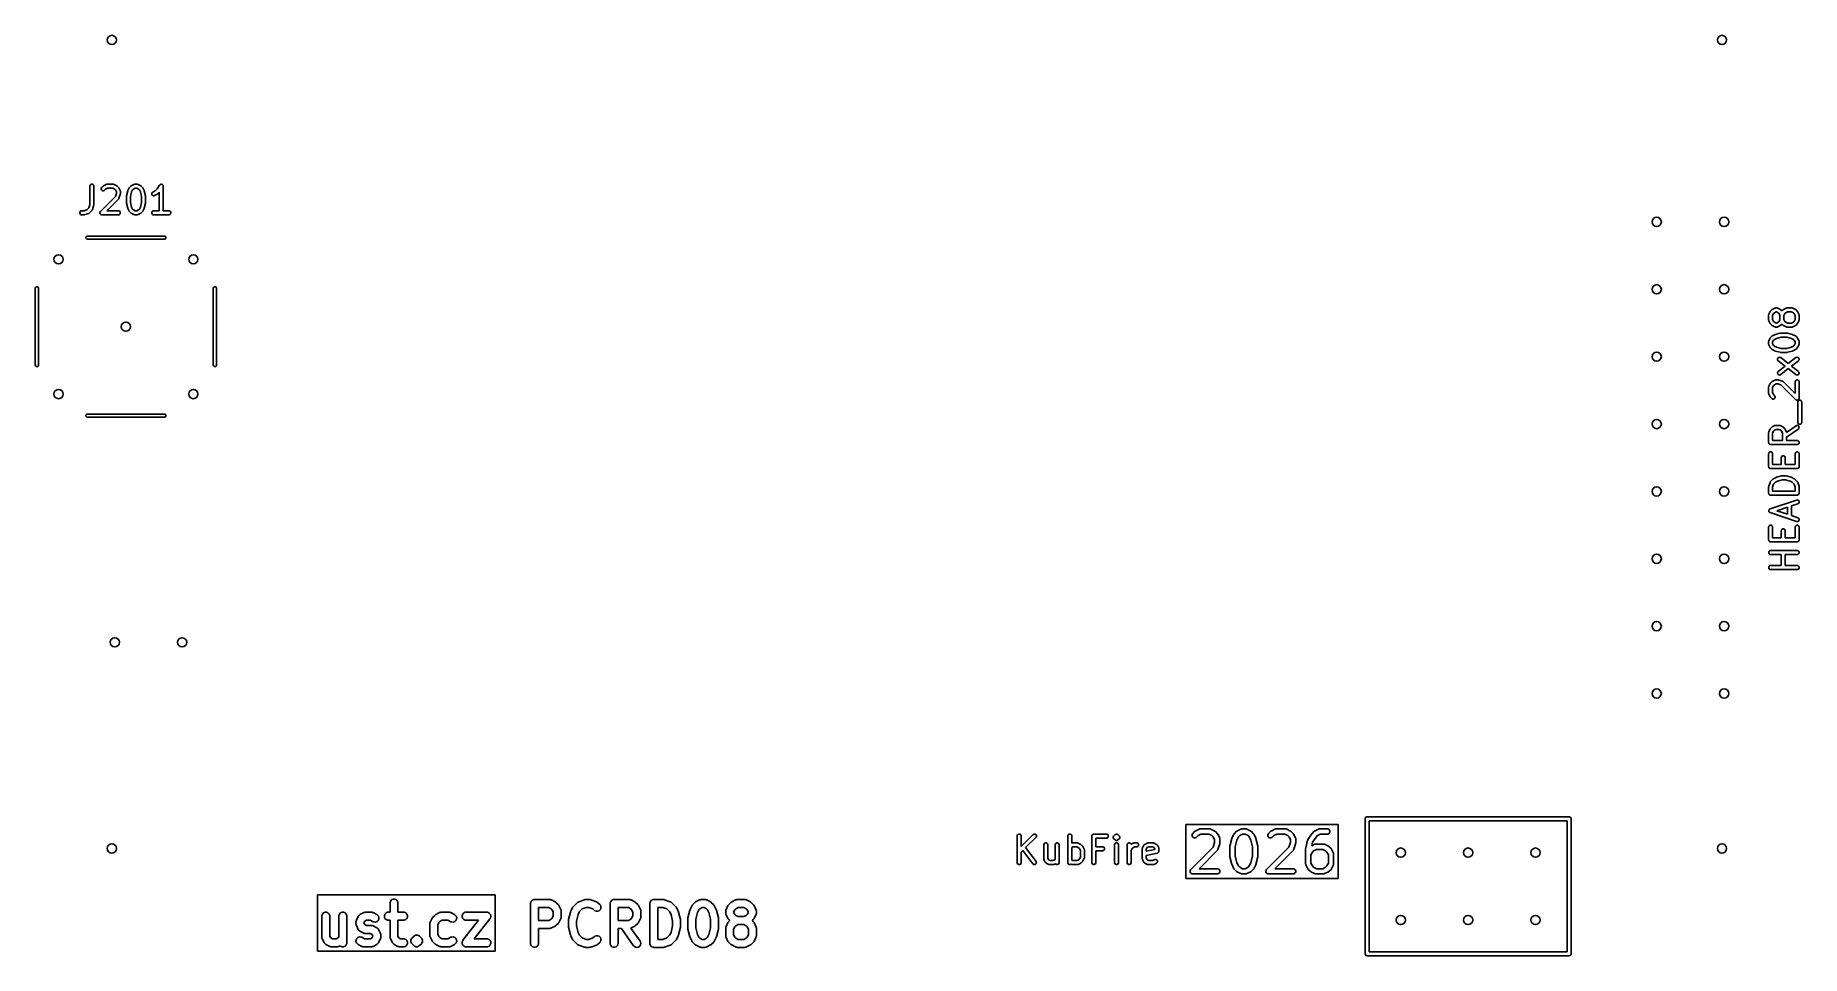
# Model space of a CAD drawing. Header units: inches. Extents: x 0.29 to 2.91, y 0.24 to 1.61.
import ezdxf

# ---------------------------------------------------------------- set-up
doc = ezdxf.new("R2010")
doc.units = ezdxf.units.IN
doc.header["$MEASUREMENT"] = 0
doc.layers.add('BLACK', color=250, linetype='CONTINUOUS')

msp = doc.modelspace()

# ---------------------------------------------------------------- linework, layer by layer
at = {"layer": 'BLACK', "linetype": 'CONTINUOUS'}
for p, q in [((0.3673, 1.3829), (0.3674, 1.3835)), ((0.3673, 1.3552), (0.3673, 1.3829)), ((0.3674, 1.3835), (0.3678, 1.3845)), ((0.3678, 1.3845), (0.3686, 1.3853)), ((0.3686, 1.3853), (0.3697, 1.3858)), ((0.3697, 1.3858), (0.3708, 1.3858)), ((0.3708, 1.3858), (0.3719, 1.3853)), ((0.3719, 1.3853), (0.3727, 1.3845)), ((0.3727, 1.3845), (0.3731, 1.3835)), ((0.3731, 1.3835), (0.3732, 1.3829)), ((0.3732, 1.3829), (0.3732, 1.3548)), ((0.3832, 1.3456), (0.4052, 1.3676)), ((0.3842, 1.3797), (0.3847, 1.3808)), ((0.3842, 1.3786), (0.3842, 1.3797)), ((0.3847, 1.3775), (0.3842, 1.3786)), ((0.3847, 1.3808), (0.385, 1.3812)), ((0.3855, 1.3767), (0.3847, 1.3775)), ((0.385, 1.3812), (0.3869, 1.3831)), ((0.3865, 1.3762), (0.3855, 1.3767)), ((0.3877, 1.3762), (0.3865, 1.3762)), ((0.3869, 1.3831), (0.3871, 1.3833)), ((0.3871, 1.3833), (0.3872, 1.3833)), ((0.3872, 1.3833), (0.3873, 1.3834)), ((0.3873, 1.3834), (0.3874, 1.3835)), ((0.3874, 1.3835), (0.3877, 1.3836)), ((0.3874, 1.3835), (0.3874, 1.3835)), ((0.3877, 1.3836), (0.3914, 1.3855)), ((0.3888, 1.3767), (0.3877, 1.3762)), ((0.3892, 1.377), (0.3888, 1.3767)), ((0.3907, 1.3786), (0.3892, 1.377)), ((0.3934, 1.3799), (0.3907, 1.3786)), ((0.3914, 1.3855), (0.392, 1.3857)), ((0.392, 1.3857), (0.3921, 1.3857)), ((0.3921, 1.3857), (0.3922, 1.3858)), ((0.3922, 1.3858), (0.3927, 1.3858)), ((0.4098, 1.3639), (0.3924, 1.3465)), ((0.3927, 1.3858), (0.4021, 1.3858)), ((0.4014, 1.3799), (0.3934, 1.3799)), ((0.4041, 1.3786), (0.4014, 1.3799)), ((0.4021, 1.3858), (0.4027, 1.3858)), ((0.4027, 1.3858), (0.4028, 1.3857)), ((0.4028, 1.3857), (0.4029, 1.3857)), ((0.4029, 1.3857), (0.4034, 1.3855)), ((0.4034, 1.3855), (0.4072, 1.3836)), ((0.4053, 1.3774), (0.4041, 1.3786)), ((0.4052, 1.3676), (0.4067, 1.3721)), ((0.4067, 1.3747), (0.4053, 1.3774)), ((0.4067, 1.3721), (0.4067, 1.3747)), ((0.4072, 1.3836), (0.4074, 1.3835)), ((0.4074, 1.3835), (0.4075, 1.3835)), ((0.4075, 1.3835), (0.4076, 1.3834)), ((0.4076, 1.3834), (0.4077, 1.3833)), ((0.4077, 1.3833), (0.4077, 1.3833)), ((0.4077, 1.3833), (0.408, 1.3831)), ((0.408, 1.3831), (0.4098, 1.3812)), ((0.4098, 1.3812), (0.41, 1.381)), ((0.4102, 1.3644), (0.4098, 1.3639)), ((0.41, 1.381), (0.4101, 1.3809)), ((0.4101, 1.3809), (0.4101, 1.3809)), ((0.4101, 1.3809), (0.4102, 1.3808)), ((0.4102, 1.3808), (0.4102, 1.3807)), ((0.4102, 1.3807), (0.4104, 1.3805)), ((0.4103, 1.3645), (0.4102, 1.3645)), ((0.4102, 1.3645), (0.4102, 1.3644)), ((0.4105, 1.3651), (0.4103, 1.3645)), ((0.4104, 1.3805), (0.4123, 1.3767)), ((0.4124, 1.3707), (0.4105, 1.3651)), ((0.4123, 1.3767), (0.4125, 1.3762)), ((0.4125, 1.371), (0.4124, 1.3707)), ((0.4125, 1.3762), (0.4125, 1.3761)), ((0.4125, 1.3761), (0.4125, 1.376)), ((0.4125, 1.376), (0.4126, 1.3754)), ((0.4126, 1.3716), (0.4125, 1.3713)), ((0.4125, 1.3713), (0.4125, 1.3713)), ((0.4125, 1.3713), (0.4125, 1.3712)), ((0.4125, 1.3712), (0.4125, 1.3711)), ((0.4125, 1.3711), (0.4125, 1.371)), ((0.4126, 1.3754), (0.4126, 1.3716)), ((0.4217, 1.3685), (0.4218, 1.3686)), ((0.4217, 1.3682), (0.4217, 1.3685)), ((0.4217, 1.3685), (0.4217, 1.3685)), ((0.4217, 1.368), (0.4217, 1.3682)), ((0.4217, 1.3679), (0.4217, 1.368)), ((0.4217, 1.368), (0.4217, 1.368)), ((0.4217, 1.3585), (0.4217, 1.3679)), ((0.4218, 1.3686), (0.4236, 1.3761)), ((0.4236, 1.3762), (0.4237, 1.3764)), ((0.4236, 1.3761), (0.4236, 1.3762)), ((0.4236, 1.3761), (0.4236, 1.3761)), ((0.4237, 1.3764), (0.4238, 1.3766)), ((0.4238, 1.3767), (0.4257, 1.3805)), ((0.4238, 1.3766), (0.4238, 1.3767)), ((0.4238, 1.3767), (0.4238, 1.3767)), ((0.4257, 1.3805), (0.4259, 1.3807)), ((0.4259, 1.3808), (0.426, 1.3809)), ((0.4259, 1.3807), (0.4259, 1.3808)), ((0.426, 1.3809), (0.4261, 1.381)), ((0.426, 1.3809), (0.426, 1.3809)), ((0.4261, 1.381), (0.4263, 1.3812)), ((0.4263, 1.3812), (0.4282, 1.3831)), ((0.4293, 1.3744), (0.4276, 1.3675)), ((0.4276, 1.3675), (0.4276, 1.3589)), ((0.4282, 1.3831), (0.4284, 1.3833)), ((0.4284, 1.3833), (0.4285, 1.3834)), ((0.4284, 1.3833), (0.4284, 1.3833)), ((0.4285, 1.3834), (0.4286, 1.3835)), ((0.4286, 1.3835), (0.4287, 1.3835)), ((0.4287, 1.3835), (0.4289, 1.3836)), ((0.4289, 1.3836), (0.4327, 1.3855)), ((0.4308, 1.3774), (0.4293, 1.3744)), ((0.432, 1.3786), (0.4308, 1.3774)), ((0.4347, 1.3799), (0.432, 1.3786)), ((0.4327, 1.3855), (0.4332, 1.3857)), ((0.4332, 1.3857), (0.4333, 1.3857)), ((0.4333, 1.3857), (0.4334, 1.3858)), ((0.4334, 1.3858), (0.434, 1.3858)), ((0.434, 1.3858), (0.4377, 1.3858)), ((0.437, 1.3799), (0.4347, 1.3799)), ((0.4397, 1.3786), (0.437, 1.3799)), ((0.4377, 1.3858), (0.4383, 1.3858)), ((0.4383, 1.3858), (0.4384, 1.3857)), ((0.4384, 1.3857), (0.4385, 1.3857)), ((0.4385, 1.3857), (0.4391, 1.3855)), ((0.4391, 1.3855), (0.4428, 1.3836)), ((0.4409, 1.3774), (0.4397, 1.3786)), ((0.4425, 1.3744), (0.4409, 1.3774)), ((0.4442, 1.3675), (0.4425, 1.3744)), ((0.4428, 1.3836), (0.4431, 1.3835)), ((0.4431, 1.3835), (0.4431, 1.3835)), ((0.4431, 1.3835), (0.4432, 1.3834)), ((0.4432, 1.3834), (0.4433, 1.3833)), ((0.4433, 1.3833), (0.4434, 1.3833)), ((0.4434, 1.3833), (0.4436, 1.3831)), ((0.4436, 1.3831), (0.4455, 1.3812)), ((0.4442, 1.3589), (0.4442, 1.3675)), ((0.4455, 1.3812), (0.4456, 1.381)), ((0.4456, 1.381), (0.4457, 1.3809)), ((0.4457, 1.3809), (0.4458, 1.3809)), ((0.4458, 1.3809), (0.4458, 1.3808)), ((0.4458, 1.3808), (0.4458, 1.3807)), ((0.4458, 1.3807), (0.446, 1.3805)), ((0.446, 1.3805), (0.4479, 1.3767)), ((0.4479, 1.3767), (0.4479, 1.3767)), ((0.4479, 1.3767), (0.4479, 1.3766)), ((0.4479, 1.3766), (0.448, 1.3764)), ((0.448, 1.3764), (0.4481, 1.3762)), ((0.4481, 1.3762), (0.4481, 1.3761)), ((0.4481, 1.3761), (0.4481, 1.3761)), ((0.4481, 1.3761), (0.45, 1.3686)), ((0.45, 1.3686), (0.45, 1.3685)), ((0.45, 1.3685), (0.45, 1.3685)), ((0.45, 1.3685), (0.45, 1.3682)), ((0.45, 1.3682), (0.4501, 1.368)), ((0.4501, 1.368), (0.4501, 1.368)), ((0.4501, 1.368), (0.4501, 1.3679)), ((0.4501, 1.3679), (0.4501, 1.3585)), ((0.4592, 1.372), (0.4595, 1.3731)), ((0.4593, 1.3709), (0.4592, 1.372)), ((0.4598, 1.3698), (0.4593, 1.3709)), ((0.4595, 1.3731), (0.4603, 1.374)), ((0.4606, 1.3691), (0.4598, 1.3698)), ((0.4603, 1.374), (0.4608, 1.3743)), ((0.4617, 1.3687), (0.4606, 1.3691)), ((0.4608, 1.3743), (0.4641, 1.3759)), ((0.4629, 1.3688), (0.4617, 1.3687)), ((0.4634, 1.369), (0.4629, 1.3688)), ((0.4672, 1.3709), (0.4634, 1.369)), ((0.4641, 1.3759), (0.4673, 1.3791)), ((0.4674, 1.371), (0.4672, 1.3709)), ((0.4673, 1.3791), (0.4709, 1.3845)), ((0.4675, 1.3711), (0.4674, 1.371)), ((0.4676, 1.3711), (0.4675, 1.3711)), ((0.4677, 1.3712), (0.4676, 1.3711)), ((0.4679, 1.3714), (0.4677, 1.3712)), ((0.4677, 1.3712), (0.4677, 1.3712)), ((0.4704, 1.3739), (0.4679, 1.3714)), ((0.4704, 1.3465), (0.4704, 1.3739)), ((0.4709, 1.3845), (0.4713, 1.385)), ((0.4709, 1.3845), (0.4709, 1.3845)), ((0.4709, 1.3845), (0.4709, 1.3845)), ((0.4709, 1.3845), (0.4709, 1.3845)), ((0.4713, 1.385), (0.4715, 1.3851)), ((0.4715, 1.3851), (0.4717, 1.3853)), ((0.4717, 1.3853), (0.472, 1.3854)), ((0.472, 1.3854), (0.4722, 1.3856)), ((0.4722, 1.3856), (0.4725, 1.3857)), ((0.4725, 1.3857), (0.4728, 1.3858)), ((0.4728, 1.3858), (0.4731, 1.3858)), ((0.4731, 1.3858), (0.4734, 1.3858)), ((0.4734, 1.3858), (0.4736, 1.3858)), ((0.4736, 1.3858), (0.4739, 1.3858)), ((0.4739, 1.3858), (0.4742, 1.3857)), ((0.4742, 1.3857), (0.4745, 1.3856)), ((0.4745, 1.3856), (0.4747, 1.3854)), ((0.4747, 1.3854), (0.475, 1.3853)), ((0.475, 1.3853), (0.4752, 1.3851)), ((0.4752, 1.3851), (0.4754, 1.385)), ((0.4754, 1.385), (0.4756, 1.3847)), ((0.4756, 1.3847), (0.4758, 1.3845)), ((0.4758, 1.3845), (0.4759, 1.3843)), ((0.4759, 1.3843), (0.4761, 1.384)), ((0.4761, 1.384), (0.4761, 1.3837)), ((0.4761, 1.3837), (0.4763, 1.3835)), ((0.4763, 1.3835), (0.4763, 1.3829)), ((0.4763, 1.3829), (0.4763, 1.3829)), ((0.4763, 1.3829), (0.4763, 1.3829)), ((0.4763, 1.3829), (0.4763, 1.3829)), ((0.4763, 1.3829), (0.4763, 1.3465)), ((0.3524, 1.3441), (0.3528, 1.3452)), ((0.3524, 1.3429), (0.3524, 1.3441)), ((0.3528, 1.3419), (0.3524, 1.3429)), ((0.3528, 1.3452), (0.3536, 1.346)), ((0.3536, 1.3411), (0.3528, 1.3419)), ((0.3536, 1.346), (0.3547, 1.3464)), ((0.3547, 1.3406), (0.3536, 1.3411)), ((0.3547, 1.3464), (0.3552, 1.3465)), ((0.3552, 1.3406), (0.3547, 1.3406)), ((0.3552, 1.3465), (0.3585, 1.3465)), ((0.359, 1.3406), (0.3552, 1.3406)), ((0.3585, 1.3465), (0.363, 1.348)), ((0.3593, 1.3406), (0.359, 1.3406)), ((0.3594, 1.3406), (0.3593, 1.3406)), ((0.3595, 1.3406), (0.3594, 1.3406)), ((0.3596, 1.3406), (0.3595, 1.3406)), ((0.3599, 1.3407), (0.3596, 1.3406)), ((0.3596, 1.3406), (0.3596, 1.3406)), ((0.3656, 1.3426), (0.3599, 1.3407)), ((0.363, 1.348), (0.3658, 1.3507)), ((0.3661, 1.3428), (0.3656, 1.3426)), ((0.3658, 1.3507), (0.3673, 1.3552)), ((0.3662, 1.3429), (0.3661, 1.3428)), ((0.3663, 1.3429), (0.3662, 1.3429)), ((0.3667, 1.3433), (0.3663, 1.3429)), ((0.3705, 1.347), (0.3667, 1.3433)), ((0.3708, 1.3475), (0.3705, 1.347)), ((0.3709, 1.3476), (0.3708, 1.3475)), ((0.3712, 1.3482), (0.3709, 1.3477)), ((0.3709, 1.3477), (0.3709, 1.3476)), ((0.373, 1.3538), (0.3712, 1.3482)), ((0.3731, 1.3541), (0.373, 1.3538)), ((0.3732, 1.3543), (0.3731, 1.3542)), ((0.3731, 1.3542), (0.3731, 1.3541)), ((0.3732, 1.3548), (0.3732, 1.3545)), ((0.3732, 1.3545), (0.3732, 1.3544)), ((0.3732, 1.3544), (0.3732, 1.3543)), ((0.3823, 1.3441), (0.3828, 1.3452)), ((0.3823, 1.3429), (0.3823, 1.3441)), ((0.3828, 1.3419), (0.3823, 1.3429)), ((0.3828, 1.3452), (0.3832, 1.3456)), ((0.3836, 1.3411), (0.3828, 1.3419)), ((0.3847, 1.3406), (0.3836, 1.3411)), ((0.3852, 1.3406), (0.3847, 1.3406)), ((0.4096, 1.3406), (0.3852, 1.3406)), ((0.3924, 1.3465), (0.4096, 1.3465)), ((0.4096, 1.3465), (0.4102, 1.3464)), ((0.4102, 1.3406), (0.4096, 1.3406)), ((0.4102, 1.3464), (0.4113, 1.346)), ((0.4113, 1.3411), (0.4102, 1.3406)), ((0.4113, 1.346), (0.4121, 1.3452)), ((0.4121, 1.3419), (0.4113, 1.3411)), ((0.4121, 1.3452), (0.4125, 1.3441)), ((0.4125, 1.3429), (0.4121, 1.3419)), ((0.4125, 1.3441), (0.4125, 1.3429)), ((0.4217, 1.3584), (0.4217, 1.3585)), ((0.4217, 1.3582), (0.4217, 1.3584)), ((0.4217, 1.3584), (0.4217, 1.3584)), ((0.4217, 1.3579), (0.4217, 1.3582)), ((0.4218, 1.3578), (0.4217, 1.3579)), ((0.4217, 1.3579), (0.4217, 1.3579)), ((0.4236, 1.3503), (0.4218, 1.3578)), ((0.4236, 1.3502), (0.4236, 1.3503)), ((0.4236, 1.3503), (0.4236, 1.3503)), ((0.4237, 1.35), (0.4236, 1.3502)), ((0.4238, 1.3497), (0.4237, 1.35)), ((0.4257, 1.3459), (0.4238, 1.3497)), ((0.4238, 1.3497), (0.4238, 1.3497)), ((0.4238, 1.3497), (0.4238, 1.3497)), ((0.4259, 1.3457), (0.4257, 1.3459)), ((0.4259, 1.3456), (0.4259, 1.3457)), ((0.426, 1.3455), (0.4259, 1.3456)), ((0.4261, 1.3454), (0.426, 1.3455)), ((0.426, 1.3455), (0.426, 1.3455)), ((0.4263, 1.3452), (0.4261, 1.3454)), ((0.4282, 1.3433), (0.4263, 1.3452)), ((0.4276, 1.3589), (0.4293, 1.352)), ((0.4284, 1.3431), (0.4282, 1.3433)), ((0.4285, 1.343), (0.4284, 1.3431)), ((0.4284, 1.3431), (0.4284, 1.3431)), ((0.4286, 1.3429), (0.4285, 1.343)), ((0.4287, 1.3429), (0.4286, 1.3429)), ((0.4289, 1.3427), (0.4287, 1.3429)), ((0.4327, 1.3409), (0.4289, 1.3427)), ((0.4293, 1.352), (0.4308, 1.349)), ((0.4308, 1.349), (0.432, 1.3478)), ((0.432, 1.3478), (0.4347, 1.3465)), ((0.4332, 1.3407), (0.4327, 1.3409)), ((0.4333, 1.3407), (0.4332, 1.3407)), ((0.4334, 1.3406), (0.4333, 1.3407)), ((0.434, 1.3406), (0.4334, 1.3406)), ((0.4377, 1.3406), (0.434, 1.3406)), ((0.4347, 1.3465), (0.437, 1.3465)), ((0.437, 1.3465), (0.4397, 1.3478)), ((0.4383, 1.3406), (0.4377, 1.3406)), ((0.4384, 1.3407), (0.4383, 1.3406)), ((0.4385, 1.3407), (0.4384, 1.3407)), ((0.4391, 1.3409), (0.4385, 1.3407)), ((0.4428, 1.3427), (0.4391, 1.3409)), ((0.4397, 1.3478), (0.4409, 1.349)), ((0.4409, 1.349), (0.4425, 1.352)), ((0.4425, 1.352), (0.4442, 1.3589)), ((0.4431, 1.3429), (0.4428, 1.3427)), ((0.4432, 1.343), (0.4431, 1.3429)), ((0.4431, 1.3429), (0.4431, 1.3429)), ((0.4433, 1.3431), (0.4432, 1.343)), ((0.4434, 1.3431), (0.4433, 1.3431)), ((0.4436, 1.3433), (0.4434, 1.3431)), ((0.4455, 1.3452), (0.4436, 1.3433)), ((0.4456, 1.3454), (0.4455, 1.3452)), ((0.4457, 1.3455), (0.4456, 1.3454)), ((0.4458, 1.3455), (0.4457, 1.3455)), ((0.446, 1.3459), (0.4458, 1.3457)), ((0.4458, 1.3457), (0.4458, 1.3456)), ((0.4458, 1.3456), (0.4458, 1.3455)), ((0.4479, 1.3497), (0.446, 1.3459)), ((0.448, 1.35), (0.4479, 1.3497)), ((0.4479, 1.3497), (0.4479, 1.3497)), ((0.4479, 1.3497), (0.4479, 1.3497)), ((0.4481, 1.3502), (0.448, 1.35)), ((0.45, 1.3578), (0.4481, 1.3503)), ((0.4481, 1.3503), (0.4481, 1.3503)), ((0.4481, 1.3503), (0.4481, 1.3502)), ((0.4501, 1.3584), (0.45, 1.3582)), ((0.45, 1.3582), (0.45, 1.3579)), ((0.45, 1.3579), (0.45, 1.3579)), ((0.45, 1.3579), (0.45, 1.3578)), ((0.4501, 1.3585), (0.4501, 1.3584)), ((0.4501, 1.3584), (0.4501, 1.3584)), ((0.4592, 1.3441), (0.4597, 1.3452)), ((0.4592, 1.3429), (0.4592, 1.3441)), ((0.4597, 1.3419), (0.4592, 1.3429)), ((0.4597, 1.3452), (0.4605, 1.346)), ((0.4605, 1.3411), (0.4597, 1.3419)), ((0.4605, 1.346), (0.4615, 1.3464)), ((0.4615, 1.3406), (0.4605, 1.3411)), ((0.4615, 1.3464), (0.4621, 1.3465)), ((0.4621, 1.3406), (0.4615, 1.3406)), ((0.4621, 1.3465), (0.4704, 1.3465)), ((0.4846, 1.3406), (0.4621, 1.3406)), ((0.4763, 1.3465), (0.4846, 1.3465)), ((0.4846, 1.3465), (0.4852, 1.3464)), ((0.4852, 1.3406), (0.4846, 1.3406)), ((0.4852, 1.3464), (0.4862, 1.346)), ((0.4862, 1.3411), (0.4852, 1.3406)), ((0.4862, 1.346), (0.4871, 1.3452)), ((0.4871, 1.3419), (0.4862, 1.3411)), ((0.4871, 1.3452), (0.4875, 1.3441)), ((0.4875, 1.3429), (0.4871, 1.3419)), ((0.4875, 1.3441), (0.4875, 1.3429)), ((0.3616, 1.3074), (0.3629, 1.3087)), ((0.3616, 1.3056), (0.3616, 1.3074)), ((0.3629, 1.3043), (0.3616, 1.3056)), ((0.3629, 1.3087), (0.3638, 1.3089)), ((0.3638, 1.3041), (0.3629, 1.3043)), ((0.3638, 1.3089), (0.478, 1.3089)), ((0.478, 1.3041), (0.3638, 1.3041)), ((0.478, 1.3089), (0.4789, 1.3087)), ((0.4789, 1.3043), (0.478, 1.3041)), ((0.4789, 1.3087), (0.4801, 1.3074)), ((0.4801, 1.3056), (0.4789, 1.3043)), ((0.4801, 1.3074), (0.4801, 1.3056)), ((0.2864, 1.2315), (0.2866, 1.2324)), ((0.2866, 1.2324), (0.2879, 1.2337)), ((0.2879, 1.2337), (0.2897, 1.2337)), ((0.2897, 1.2337), (0.291, 1.2324)), ((0.291, 1.2324), (0.2911, 1.2315)), ((0.5506, 1.2315), (0.5508, 1.2324)), ((0.5508, 1.2324), (0.552, 1.2337)), ((0.552, 1.2337), (0.5539, 1.2337)), ((0.5539, 1.2337), (0.5551, 1.2324)), ((0.5551, 1.2324), (0.5553, 1.2315)), ((0.2864, 1.1173), (0.2864, 1.2315)), ((0.2911, 1.2315), (0.2911, 1.1173)), ((0.5506, 1.1173), (0.5506, 1.2315)), ((0.5553, 1.2315), (0.5553, 1.1173)), ((2.859, 1.1918), (2.8591, 1.1923)), ((2.859, 1.1843), (2.859, 1.1918)), ((2.8591, 1.1837), (2.859, 1.1843)), ((2.8591, 1.1924), (2.8592, 1.1925)), ((2.8591, 1.1923), (2.8591, 1.1924)), ((2.8591, 1.1836), (2.8591, 1.1837)), ((2.8592, 1.1835), (2.8591, 1.1836)), ((2.8592, 1.1925), (2.8594, 1.1931)), ((2.8594, 1.1829), (2.8592, 1.1835)), ((2.8594, 1.1931), (2.8612, 1.1968)), ((2.8612, 1.1792), (2.8594, 1.1829)), ((2.8612, 1.1968), (2.8614, 1.1971)), ((2.8614, 1.1971), (2.8615, 1.1972)), ((2.8614, 1.1971), (2.8614, 1.1971)), ((2.8615, 1.1973), (2.8616, 1.1974)), ((2.8615, 1.1972), (2.8615, 1.1973)), ((2.8616, 1.1974), (2.8618, 1.1976)), ((2.8618, 1.1976), (2.8637, 1.1995)), ((2.8637, 1.1995), (2.8639, 1.1996)), ((2.8639, 1.1997), (2.864, 1.1998)), ((2.8639, 1.1996), (2.8639, 1.1997)), ((2.864, 1.1998), (2.8641, 1.1998)), ((2.8641, 1.1998), (2.8642, 1.1999)), ((2.8642, 1.1999), (2.8644, 1.2)), ((2.8644, 1.2), (2.8682, 1.2019)), ((2.8663, 1.1938), (2.865, 1.1911)), ((2.865, 1.1911), (2.865, 1.1849)), ((2.865, 1.1849), (2.8663, 1.1823)), ((2.8675, 1.1949), (2.8663, 1.1938)), ((2.8663, 1.1823), (2.8675, 1.1811)), ((2.8702, 1.1963), (2.8675, 1.1949)), ((2.8675, 1.1811), (2.8702, 1.1797)), ((2.8682, 1.2019), (2.8687, 1.2021)), ((2.8687, 1.2021), (2.8688, 1.2021)), ((2.8688, 1.2021), (2.8689, 1.2021)), ((2.8689, 1.2021), (2.8695, 1.2022)), ((2.8695, 1.2022), (2.8714, 1.2022)), ((2.8707, 1.1963), (2.8702, 1.1963)), ((2.8734, 1.1949), (2.8707, 1.1963)), ((2.8707, 1.1797), (2.8734, 1.1811)), ((2.8714, 1.2022), (2.872, 1.2021)), ((2.872, 1.2021), (2.872, 1.2021)), ((2.872, 1.2021), (2.8722, 1.2021)), ((2.8722, 1.2021), (2.8727, 1.2019)), ((2.8727, 1.2019), (2.8764, 1.2)), ((2.8746, 1.1938), (2.8734, 1.1949)), ((2.8734, 1.1811), (2.8746, 1.1823)), ((2.8759, 1.1911), (2.8746, 1.1938)), ((2.8746, 1.1823), (2.8759, 1.1849)), ((2.8759, 1.1849), (2.8759, 1.1911)), ((2.8764, 1.2), (2.8767, 1.1999)), ((2.8767, 1.1999), (2.8768, 1.1998)), ((2.8768, 1.1998), (2.8768, 1.1998)), ((2.8768, 1.1998), (2.8769, 1.1997)), ((2.8769, 1.1997), (2.877, 1.1996)), ((2.877, 1.1996), (2.8772, 1.1995)), ((2.8772, 1.1995), (2.8789, 1.1978)), ((2.8789, 1.1978), (2.8805, 1.1995)), ((2.8805, 1.1995), (2.8808, 1.1996)), ((2.8808, 1.1997), (2.8809, 1.1998)), ((2.8808, 1.1996), (2.8808, 1.1997)), ((2.8809, 1.1998), (2.881, 1.1998)), ((2.881, 1.1998), (2.8811, 1.1999)), ((2.8811, 1.1999), (2.8813, 1.2)), ((2.8813, 1.2), (2.8851, 1.2019)), ((2.8832, 1.1938), (2.8818, 1.1911)), ((2.8818, 1.1911), (2.8818, 1.1849)), ((2.8818, 1.1849), (2.8832, 1.1823)), ((2.8844, 1.1949), (2.8832, 1.1938)), ((2.8832, 1.1823), (2.8844, 1.1811)), ((2.8871, 1.1963), (2.8844, 1.1949)), ((2.8844, 1.1811), (2.8871, 1.1797)), ((2.8851, 1.2019), (2.8856, 1.2021)), ((2.8856, 1.2021), (2.8857, 1.2021)), ((2.8857, 1.2021), (2.8858, 1.2021)), ((2.8858, 1.2021), (2.8864, 1.2022)), ((2.8864, 1.2022), (2.8939, 1.2022)), ((2.8932, 1.1963), (2.8871, 1.1963)), ((2.8959, 1.1949), (2.8932, 1.1963)), ((2.8932, 1.1797), (2.8959, 1.1811)), ((2.8939, 1.2022), (2.8944, 1.2021)), ((2.8944, 1.2021), (2.8945, 1.2021)), ((2.8945, 1.2021), (2.8947, 1.2021)), ((2.8947, 1.2021), (2.8952, 1.2019)), ((2.8952, 1.2019), (2.8989, 1.2)), ((2.8971, 1.1938), (2.8959, 1.1949)), ((2.8959, 1.1811), (2.8971, 1.1823)), ((2.8984, 1.1911), (2.8971, 1.1938)), ((2.8971, 1.1823), (2.8984, 1.1849)), ((2.8984, 1.1849), (2.8984, 1.1911)), ((2.8989, 1.2), (2.8992, 1.1999)), ((2.8992, 1.1999), (2.8993, 1.1998)), ((2.8993, 1.1998), (2.8993, 1.1998)), ((2.8993, 1.1998), (2.8994, 1.1997)), ((2.8994, 1.1997), (2.8995, 1.1996)), ((2.8995, 1.1996), (2.8997, 1.1995)), ((2.8997, 1.1995), (2.9016, 1.1976)), ((2.9016, 1.1976), (2.9018, 1.1974)), ((2.9018, 1.1974), (2.9018, 1.1973)), ((2.9018, 1.1973), (2.9019, 1.1972)), ((2.9019, 1.1972), (2.902, 1.1971)), ((2.902, 1.1971), (2.902, 1.1971)), ((2.902, 1.1971), (2.9021, 1.1968)), ((2.9021, 1.1968), (2.904, 1.1931)), ((2.904, 1.1829), (2.9021, 1.1792)), ((2.904, 1.1931), (2.9042, 1.1925)), ((2.9042, 1.1835), (2.904, 1.1829)), ((2.9042, 1.1925), (2.9042, 1.1924)), ((2.9042, 1.1924), (2.9043, 1.1923)), ((2.9043, 1.1837), (2.9042, 1.1836)), ((2.9042, 1.1836), (2.9042, 1.1835)), ((2.9043, 1.1923), (2.9043, 1.1918)), ((2.9043, 1.1918), (2.9043, 1.1843)), ((2.9043, 1.1843), (2.9043, 1.1837)), ((2.8592, 1.1532), (2.8594, 1.1537)), ((2.8594, 1.1537), (2.8612, 1.1575)), ((2.8614, 1.1789), (2.8612, 1.1792)), ((2.8612, 1.1575), (2.8614, 1.1577)), ((2.8615, 1.1788), (2.8614, 1.1789)), ((2.8614, 1.1789), (2.8614, 1.1789)), ((2.8614, 1.1578), (2.8615, 1.1579)), ((2.8614, 1.1577), (2.8614, 1.1578)), ((2.8615, 1.1787), (2.8615, 1.1788)), ((2.8616, 1.1786), (2.8615, 1.1787)), ((2.8615, 1.1579), (2.8616, 1.158)), ((2.8615, 1.1579), (2.8615, 1.1579)), ((2.8618, 1.1784), (2.8616, 1.1786)), ((2.8616, 1.158), (2.8618, 1.1582)), ((2.8637, 1.1765), (2.8618, 1.1784)), ((2.8618, 1.1582), (2.8637, 1.1601)), ((2.8639, 1.1764), (2.8637, 1.1765)), ((2.8637, 1.1601), (2.8639, 1.1603)), ((2.8639, 1.1763), (2.8639, 1.1764)), ((2.864, 1.1762), (2.8639, 1.1763)), ((2.8639, 1.1603), (2.864, 1.1604)), ((2.8639, 1.1603), (2.8639, 1.1603)), ((2.8641, 1.1762), (2.864, 1.1762)), ((2.864, 1.1604), (2.8641, 1.1605)), ((2.8642, 1.1761), (2.8641, 1.1762)), ((2.8641, 1.1605), (2.8642, 1.1605)), ((2.8644, 1.176), (2.8642, 1.1761)), ((2.8642, 1.1605), (2.8644, 1.1606)), ((2.8682, 1.1741), (2.8644, 1.176)), ((2.8644, 1.1606), (2.8682, 1.1625)), ((2.8663, 1.1544), (2.865, 1.1517)), ((2.8675, 1.1556), (2.8663, 1.1544)), ((2.8705, 1.1571), (2.8675, 1.1556)), ((2.8687, 1.1739), (2.8682, 1.1741)), ((2.8682, 1.1625), (2.8685, 1.1626)), ((2.8682, 1.1625), (2.8682, 1.1625)), ((2.8682, 1.1625), (2.8682, 1.1625)), ((2.8685, 1.1626), (2.8687, 1.1627)), ((2.8688, 1.1739), (2.8687, 1.1739)), ((2.8687, 1.1627), (2.8687, 1.1627)), ((2.8687, 1.1627), (2.8688, 1.1627)), ((2.8689, 1.1739), (2.8688, 1.1739)), ((2.8688, 1.1627), (2.8763, 1.1646)), ((2.8695, 1.1738), (2.8689, 1.1739)), ((2.8714, 1.1738), (2.8695, 1.1738)), ((2.8702, 1.1797), (2.8707, 1.1797)), ((2.8774, 1.1588), (2.8705, 1.1571)), ((2.872, 1.1739), (2.8714, 1.1738)), ((2.8722, 1.1739), (2.872, 1.1739)), ((2.872, 1.1739), (2.872, 1.1739)), ((2.8727, 1.1741), (2.8722, 1.1739)), ((2.8764, 1.176), (2.8727, 1.1741)), ((2.8763, 1.1646), (2.8764, 1.1646)), ((2.8767, 1.1761), (2.8764, 1.176)), ((2.8764, 1.1646), (2.8764, 1.1647)), ((2.8764, 1.1647), (2.8766, 1.1647)), ((2.8766, 1.1647), (2.8769, 1.1647)), ((2.8768, 1.1762), (2.8767, 1.1761)), ((2.8769, 1.1763), (2.8768, 1.1762)), ((2.8768, 1.1762), (2.8768, 1.1762)), ((2.877, 1.1764), (2.8769, 1.1763)), ((2.8769, 1.1647), (2.8769, 1.1647)), ((2.8769, 1.1647), (2.877, 1.1647)), ((2.8772, 1.1765), (2.877, 1.1764)), ((2.877, 1.1647), (2.8864, 1.1647)), ((2.8789, 1.1782), (2.8772, 1.1765)), ((2.886, 1.1588), (2.8774, 1.1588)), ((2.8805, 1.1765), (2.8789, 1.1782)), ((2.8808, 1.1764), (2.8805, 1.1765)), ((2.8808, 1.1763), (2.8808, 1.1764)), ((2.8809, 1.1762), (2.8808, 1.1763)), ((2.881, 1.1762), (2.8809, 1.1762)), ((2.8811, 1.1761), (2.881, 1.1762)), ((2.8813, 1.176), (2.8811, 1.1761)), ((2.8851, 1.1741), (2.8813, 1.176)), ((2.8856, 1.1739), (2.8851, 1.1741)), ((2.8857, 1.1739), (2.8856, 1.1739)), ((2.8858, 1.1739), (2.8857, 1.1739)), ((2.8864, 1.1738), (2.8858, 1.1739)), ((2.8928, 1.1571), (2.886, 1.1588)), ((2.8939, 1.1738), (2.8864, 1.1738)), ((2.8864, 1.1647), (2.8865, 1.1647)), ((2.8865, 1.1647), (2.8865, 1.1647)), ((2.8865, 1.1647), (2.8867, 1.1647)), ((2.8867, 1.1647), (2.8869, 1.1647)), ((2.8869, 1.1647), (2.887, 1.1646)), ((2.887, 1.1646), (2.8871, 1.1646)), ((2.8871, 1.1797), (2.8932, 1.1797)), ((2.8871, 1.1646), (2.8946, 1.1627)), ((2.8959, 1.1556), (2.8928, 1.1571)), ((2.8944, 1.1739), (2.8939, 1.1738)), ((2.8945, 1.1739), (2.8944, 1.1739)), ((2.8947, 1.1739), (2.8945, 1.1739)), ((2.8946, 1.1627), (2.8946, 1.1627)), ((2.8946, 1.1627), (2.8947, 1.1627)), ((2.8952, 1.1741), (2.8947, 1.1739)), ((2.8947, 1.1627), (2.8949, 1.1626)), ((2.8949, 1.1626), (2.8951, 1.1625)), ((2.8951, 1.1625), (2.8952, 1.1625)), ((2.8989, 1.176), (2.8952, 1.1741)), ((2.8952, 1.1625), (2.8952, 1.1625)), ((2.8952, 1.1625), (2.8989, 1.1606)), ((2.8971, 1.1544), (2.8959, 1.1556)), ((2.8984, 1.1517), (2.8971, 1.1544)), ((2.8992, 1.1761), (2.8989, 1.176)), ((2.8989, 1.1606), (2.8992, 1.1605)), ((2.8993, 1.1762), (2.8992, 1.1761)), ((2.8992, 1.1605), (2.8993, 1.1605)), ((2.8994, 1.1763), (2.8993, 1.1762)), ((2.8993, 1.1762), (2.8993, 1.1762)), ((2.8993, 1.1605), (2.8993, 1.1604)), ((2.8993, 1.1604), (2.8994, 1.1603)), ((2.8995, 1.1764), (2.8994, 1.1763)), ((2.8994, 1.1603), (2.8995, 1.1603)), ((2.8997, 1.1765), (2.8995, 1.1764)), ((2.8995, 1.1603), (2.8997, 1.1601)), ((2.9016, 1.1784), (2.8997, 1.1765)), ((2.8997, 1.1601), (2.9016, 1.1582)), ((2.9018, 1.1786), (2.9016, 1.1784)), ((2.9016, 1.1582), (2.9018, 1.158)), ((2.9019, 1.1788), (2.9018, 1.1787)), ((2.9018, 1.1787), (2.9018, 1.1786)), ((2.9018, 1.158), (2.9018, 1.1579)), ((2.9018, 1.1579), (2.9019, 1.1579)), ((2.902, 1.1789), (2.9019, 1.1788)), ((2.9019, 1.1579), (2.902, 1.1578)), ((2.9021, 1.1792), (2.902, 1.1789)), ((2.902, 1.1789), (2.902, 1.1789)), ((2.902, 1.1578), (2.902, 1.1577)), ((2.902, 1.1577), (2.9021, 1.1575)), ((2.9021, 1.1575), (2.904, 1.1537)), ((2.904, 1.1537), (2.9042, 1.1532)), ((2.859, 1.1524), (2.8591, 1.153)), ((2.859, 1.1486), (2.859, 1.1524)), ((2.8591, 1.1481), (2.859, 1.1486)), ((2.8591, 1.1531), (2.8592, 1.1532)), ((2.8591, 1.153), (2.8591, 1.1531)), ((2.8591, 1.148), (2.8591, 1.1481)), ((2.8592, 1.1479), (2.8591, 1.148)), ((2.8594, 1.1473), (2.8592, 1.1479)), ((2.8612, 1.1436), (2.8594, 1.1473)), ((2.8614, 1.1433), (2.8612, 1.1436)), ((2.8614, 1.1432), (2.8614, 1.1433)), ((2.8615, 1.1432), (2.8614, 1.1432)), ((2.8615, 1.1431), (2.8615, 1.1432)), ((2.8616, 1.143), (2.8615, 1.1431)), ((2.8618, 1.1428), (2.8616, 1.143)), ((2.8637, 1.1409), (2.8618, 1.1428)), ((2.8639, 1.1407), (2.8637, 1.1409)), ((2.864, 1.1406), (2.8639, 1.1407)), ((2.8639, 1.1407), (2.8639, 1.1407)), ((2.8641, 1.1406), (2.864, 1.1406)), ((2.8642, 1.1405), (2.8641, 1.1406)), ((2.8644, 1.1404), (2.8642, 1.1405)), ((2.8682, 1.1385), (2.8644, 1.1404)), ((2.865, 1.1517), (2.865, 1.1493)), ((2.865, 1.1493), (2.8663, 1.1466)), ((2.8663, 1.1466), (2.8675, 1.1454)), ((2.8675, 1.1454), (2.8705, 1.1439)), ((2.8685, 1.1384), (2.8682, 1.1385)), ((2.8682, 1.1385), (2.8682, 1.1385)), ((2.8682, 1.1385), (2.8682, 1.1385)), ((2.8687, 1.1383), (2.8685, 1.1384)), ((2.8688, 1.1383), (2.8687, 1.1383)), ((2.8687, 1.1383), (2.8687, 1.1383)), ((2.8763, 1.1364), (2.8688, 1.1383)), ((2.8705, 1.1439), (2.8774, 1.1422)), ((2.8722, 1.1264), (2.8725, 1.1275)), ((2.8725, 1.1275), (2.8732, 1.1284)), ((2.8732, 1.1284), (2.8742, 1.1289)), ((2.8742, 1.1289), (2.8754, 1.1291)), ((2.8754, 1.1291), (2.8765, 1.1288)), ((2.8764, 1.1364), (2.8763, 1.1364)), ((2.8766, 1.1363), (2.8764, 1.1364)), ((2.8764, 1.1364), (2.8764, 1.1364)), ((2.8765, 1.1288), (2.8769, 1.1285)), ((2.8769, 1.1363), (2.8766, 1.1363)), ((2.877, 1.1363), (2.8769, 1.1363)), ((2.8769, 1.1363), (2.8769, 1.1363)), ((2.8769, 1.1285), (2.8882, 1.1196)), ((2.8864, 1.1363), (2.877, 1.1363)), ((2.8774, 1.1422), (2.886, 1.1422)), ((2.886, 1.1422), (2.8928, 1.1439)), ((2.8865, 1.1363), (2.8864, 1.1363)), ((2.8867, 1.1363), (2.8865, 1.1363)), ((2.8865, 1.1363), (2.8865, 1.1363)), ((2.8869, 1.1364), (2.8867, 1.1363)), ((2.887, 1.1364), (2.8869, 1.1364)), ((2.8871, 1.1364), (2.887, 1.1364)), ((2.8946, 1.1383), (2.8871, 1.1364)), ((2.8882, 1.1196), (2.8995, 1.1285)), ((2.8928, 1.1439), (2.8959, 1.1454)), ((2.8947, 1.1383), (2.8946, 1.1383)), ((2.8946, 1.1383), (2.8946, 1.1383)), ((2.8949, 1.1384), (2.8947, 1.1383)), ((2.8951, 1.1385), (2.8949, 1.1384)), ((2.8952, 1.1385), (2.8951, 1.1385)), ((2.8989, 1.1404), (2.8952, 1.1385)), ((2.8952, 1.1385), (2.8952, 1.1385)), ((2.8959, 1.1454), (2.8971, 1.1466)), ((2.8971, 1.1466), (2.8984, 1.1493)), ((2.8984, 1.1493), (2.8984, 1.1517)), ((2.8992, 1.1405), (2.8989, 1.1404)), ((2.8993, 1.1406), (2.8992, 1.1405)), ((2.8994, 1.1407), (2.8993, 1.1406)), ((2.8993, 1.1406), (2.8993, 1.1406)), ((2.8995, 1.1407), (2.8994, 1.1407)), ((2.8997, 1.1409), (2.8995, 1.1407)), ((2.8995, 1.1285), (2.9, 1.1288)), ((2.9016, 1.1428), (2.8997, 1.1409)), ((2.9, 1.1288), (2.9011, 1.1291)), ((2.9011, 1.1291), (2.9023, 1.1289)), ((2.9018, 1.143), (2.9016, 1.1428)), ((2.9019, 1.1432), (2.9018, 1.1431)), ((2.9018, 1.1431), (2.9018, 1.143)), ((2.902, 1.1432), (2.9019, 1.1432)), ((2.9021, 1.1436), (2.902, 1.1433)), ((2.902, 1.1433), (2.902, 1.1432)), ((2.904, 1.1473), (2.9021, 1.1436)), ((2.9023, 1.1289), (2.9033, 1.1284)), ((2.9033, 1.1284), (2.904, 1.1275)), ((2.9042, 1.1479), (2.904, 1.1473)), ((2.904, 1.1275), (2.9043, 1.1264)), ((2.9042, 1.1532), (2.9042, 1.1531)), ((2.9042, 1.1531), (2.9043, 1.153)), ((2.9043, 1.1481), (2.9042, 1.148)), ((2.9042, 1.148), (2.9042, 1.1479)), ((2.9043, 1.153), (2.9043, 1.1524)), ((2.9043, 1.1524), (2.9043, 1.1486)), ((2.9043, 1.1486), (2.9043, 1.1481)), ((0.2866, 1.1164), (0.2864, 1.1173)), ((0.2879, 1.1151), (0.2866, 1.1164)), ((0.2897, 1.1151), (0.2879, 1.1151)), ((0.291, 1.1164), (0.2897, 1.1151)), ((0.2911, 1.1173), (0.291, 1.1164)), ((0.5508, 1.1164), (0.5506, 1.1173)), ((0.552, 1.1151), (0.5508, 1.1164)), ((0.5539, 1.1151), (0.552, 1.1151)), ((0.5551, 1.1164), (0.5539, 1.1151)), ((0.5553, 1.1173), (0.5551, 1.1164)), ((2.8723, 1.1252), (2.8722, 1.1264)), ((2.8722, 1.1053), (2.8723, 1.1064)), ((2.8725, 1.1042), (2.8722, 1.1053)), ((2.8729, 1.1242), (2.8723, 1.1252)), ((2.8723, 1.1064), (2.8729, 1.1074)), ((2.8732, 1.1033), (2.8725, 1.1042)), ((2.8733, 1.1238), (2.8729, 1.1242)), ((2.8729, 1.1074), (2.8733, 1.1078)), ((2.8742, 1.1027), (2.8732, 1.1033)), ((2.8835, 1.1158), (2.8733, 1.1238)), ((2.8733, 1.1078), (2.8835, 1.1158)), ((2.8754, 1.1026), (2.8742, 1.1027)), ((2.8765, 1.1029), (2.8754, 1.1026)), ((2.8769, 1.1032), (2.8765, 1.1029)), ((2.8882, 1.1121), (2.8769, 1.1032)), ((2.8995, 1.1032), (2.8882, 1.1121)), ((2.9032, 1.1238), (2.893, 1.1158)), ((2.893, 1.1158), (2.9032, 1.1078)), ((2.9, 1.1029), (2.8995, 1.1032)), ((2.9011, 1.1026), (2.9, 1.1029)), ((2.9023, 1.1027), (2.9011, 1.1026)), ((2.9033, 1.1033), (2.9023, 1.1027)), ((2.9036, 1.1242), (2.9032, 1.1238)), ((2.9032, 1.1078), (2.9036, 1.1074)), ((2.904, 1.1042), (2.9033, 1.1033)), ((2.9042, 1.1252), (2.9036, 1.1242)), ((2.9036, 1.1074), (2.9042, 1.1064)), ((2.9043, 1.1053), (2.904, 1.1042)), ((2.9043, 1.1264), (2.9042, 1.1252)), ((2.9042, 1.1064), (2.9043, 1.1053)), ((2.859, 1.0849), (2.8591, 1.0855)), ((2.859, 1.0755), (2.859, 1.0849)), ((2.8591, 1.0749), (2.859, 1.0755)), ((2.8591, 1.0856), (2.8592, 1.0857)), ((2.8591, 1.0855), (2.8591, 1.0856)), ((2.8591, 1.0748), (2.8591, 1.0749)), ((2.8592, 1.0857), (2.8594, 1.0862)), ((2.8594, 1.0862), (2.8612, 1.09)), ((2.8612, 1.09), (2.8614, 1.0902)), ((2.8614, 1.0903), (2.8615, 1.0904)), ((2.8614, 1.0902), (2.8614, 1.0903)), ((2.8615, 1.0904), (2.8616, 1.0905)), ((2.8615, 1.0904), (2.8615, 1.0904)), ((2.8616, 1.0905), (2.8618, 1.0907)), ((2.8618, 1.0907), (2.8637, 1.0926)), ((2.8637, 1.0926), (2.8639, 1.0928)), ((2.8639, 1.0928), (2.864, 1.0929)), ((2.8639, 1.0928), (2.8639, 1.0928)), ((2.864, 1.0929), (2.8641, 1.093)), ((2.8641, 1.093), (2.8642, 1.093)), ((2.8642, 1.093), (2.8644, 1.0932)), ((2.8644, 1.0932), (2.8682, 1.095)), ((2.8663, 1.0869), (2.865, 1.0842)), ((2.865, 1.0842), (2.865, 1.0762)), ((2.865, 1.0762), (2.8663, 1.0735)), ((2.8675, 1.0881), (2.8663, 1.0869)), ((2.8702, 1.0894), (2.8675, 1.0881)), ((2.8682, 1.095), (2.8687, 1.0952)), ((2.8687, 1.0952), (2.8688, 1.0952)), ((2.8688, 1.0952), (2.8689, 1.0953)), ((2.8689, 1.0953), (2.8695, 1.0953)), ((2.8695, 1.0953), (2.8732, 1.0953)), ((2.8728, 1.0894), (2.8702, 1.0894)), ((2.8773, 1.0879), (2.8728, 1.0894)), ((2.8732, 1.0953), (2.8735, 1.0953)), ((2.8735, 1.0953), (2.8736, 1.0953)), ((2.8736, 1.0953), (2.8737, 1.0953)), ((2.8737, 1.0953), (2.8738, 1.0953)), ((2.8738, 1.0953), (2.8739, 1.0953)), ((2.8739, 1.0953), (2.8742, 1.0952)), ((2.8742, 1.0952), (2.8798, 1.0933)), ((2.8993, 1.0659), (2.8773, 1.0879)), ((2.8798, 1.0933), (2.8803, 1.0931)), ((2.8803, 1.0931), (2.8804, 1.093)), ((2.8804, 1.093), (2.8805, 1.093)), ((2.8805, 1.093), (2.881, 1.0926)), ((2.881, 1.0926), (2.8984, 1.0751)), ((2.8984, 1.0924), (2.8985, 1.093)), ((2.8984, 1.0751), (2.8984, 1.0924)), ((2.8985, 1.093), (2.8989, 1.094)), ((2.8989, 1.094), (2.8997, 1.0948)), ((2.8997, 1.0948), (2.9008, 1.0953)), ((2.9008, 1.0953), (2.9019, 1.0953)), ((2.9019, 1.0953), (2.903, 1.0948)), ((2.903, 1.0948), (2.9038, 1.094)), ((2.9038, 1.094), (2.9043, 1.093)), ((2.9043, 1.093), (2.9043, 1.0924)), ((2.9043, 1.0924), (2.9043, 1.068)), ((2.8592, 1.0747), (2.8591, 1.0748)), ((2.8594, 1.0742), (2.8592, 1.0747)), ((2.8612, 1.0704), (2.8594, 1.0742)), ((2.8614, 1.0702), (2.8612, 1.0704)), ((2.8614, 1.0701), (2.8614, 1.0702)), ((2.8615, 1.07), (2.8614, 1.0701)), ((2.8616, 1.0699), (2.8615, 1.07)), ((2.8615, 1.07), (2.8615, 1.07)), ((2.8618, 1.0697), (2.8616, 1.0699)), ((2.8637, 1.0678), (2.8618, 1.0697)), ((2.8641, 1.0674), (2.8637, 1.0678)), ((2.8652, 1.067), (2.8641, 1.0674)), ((2.8663, 1.067), (2.8652, 1.067)), ((2.8663, 1.0735), (2.8678, 1.072)), ((2.8674, 1.0674), (2.8663, 1.067)), ((2.8682, 1.0683), (2.8674, 1.0674)), ((2.8678, 1.072), (2.8682, 1.0715)), ((2.8682, 1.0715), (2.8686, 1.0705)), ((2.8686, 1.0693), (2.8682, 1.0683)), ((2.8686, 1.0705), (2.8686, 1.0693)), ((2.8997, 1.0656), (2.8993, 1.0659)), ((2.9005, 1.0652), (2.8997, 1.0656)), ((2.9008, 1.0651), (2.9005, 1.0652)), ((2.9019, 1.0651), (2.9008, 1.0651)), ((2.9008, 1.0651), (2.9008, 1.0651)), ((2.903, 1.0656), (2.9019, 1.0651)), ((2.9022, 1.063), (2.9027, 1.064)), ((2.9022, 1.0624), (2.9022, 1.063)), ((2.9022, 1.0324), (2.9022, 1.0624)), ((2.9027, 1.064), (2.9035, 1.0648)), ((2.9038, 1.0664), (2.903, 1.0656)), ((2.9035, 1.0648), (2.9045, 1.0653)), ((2.9041, 1.0671), (2.9038, 1.0664)), ((2.9043, 1.0674), (2.9041, 1.0671)), ((2.9043, 1.068), (2.9043, 1.0674)), ((2.9045, 1.0653), (2.9057, 1.0653)), ((2.9057, 1.0653), (2.9068, 1.0648)), ((2.9068, 1.0648), (2.9076, 1.064)), ((2.9076, 1.064), (2.908, 1.063)), ((2.908, 1.063), (2.9081, 1.0624)), ((2.9081, 1.0624), (2.9081, 1.0324)), ((0.3616, 1.0432), (0.3629, 1.0445)), ((0.3616, 1.0414), (0.3616, 1.0432)), ((0.3629, 1.0401), (0.3616, 1.0414)), ((0.3629, 1.0445), (0.3638, 1.0447)), ((0.3638, 1.04), (0.3629, 1.0401)), ((0.3638, 1.0447), (0.478, 1.0447)), ((0.478, 1.04), (0.3638, 1.04)), ((0.478, 1.0447), (0.4789, 1.0445)), ((0.4789, 1.0401), (0.478, 1.04)), ((0.4789, 1.0445), (0.4801, 1.0432)), ((0.4801, 1.0414), (0.4789, 1.0401)), ((0.4801, 1.0432), (0.4801, 1.0414)), ((2.8594, 1.0187), (2.8612, 1.0225)), ((2.8612, 1.0225), (2.8614, 1.0227)), ((2.8614, 1.0228), (2.8615, 1.0229)), ((2.8614, 1.0227), (2.8614, 1.0228)), ((2.8615, 1.0229), (2.8615, 1.023)), ((2.8615, 1.023), (2.8616, 1.023)), ((2.8616, 1.023), (2.8618, 1.0232)), ((2.8618, 1.0232), (2.8637, 1.0251)), ((2.8637, 1.0251), (2.8639, 1.0253)), ((2.8639, 1.0253), (2.8639, 1.0254)), ((2.8639, 1.0254), (2.864, 1.0254)), ((2.864, 1.0254), (2.8641, 1.0255)), ((2.8641, 1.0255), (2.8642, 1.0255)), ((2.8642, 1.0255), (2.8644, 1.0257)), ((2.8644, 1.0257), (2.8682, 1.0275)), ((2.8682, 1.0275), (2.8687, 1.0277)), ((2.8687, 1.0277), (2.8688, 1.0278)), ((2.8688, 1.0278), (2.8689, 1.0278)), ((2.8689, 1.0278), (2.8695, 1.0278)), ((2.8695, 1.0278), (2.8751, 1.0278)), ((2.8751, 1.0278), (2.8757, 1.0278)), ((2.8757, 1.0278), (2.8758, 1.0278)), ((2.8758, 1.0278), (2.8759, 1.0277)), ((2.8759, 1.0277), (2.8764, 1.0275)), ((2.8764, 1.0275), (2.8802, 1.0257)), ((2.8802, 1.0257), (2.8804, 1.0255)), ((2.8804, 1.0255), (2.8805, 1.0255)), ((2.8805, 1.0255), (2.8806, 1.0254)), ((2.8806, 1.0254), (2.8807, 1.0254)), ((2.8807, 1.0254), (2.8807, 1.0253)), ((2.8807, 1.0253), (2.881, 1.0251)), ((2.881, 1.0251), (2.8828, 1.0232)), ((2.8828, 1.0232), (2.883, 1.023)), ((2.883, 1.023), (2.8831, 1.023)), ((2.8831, 1.023), (2.8831, 1.0229)), ((2.8831, 1.0229), (2.8832, 1.0228)), ((2.8832, 1.0228), (2.8832, 1.0227)), ((2.8832, 1.0227), (2.8834, 1.0225)), ((2.8834, 1.0225), (2.8853, 1.0187)), ((2.8856, 1.0174), (2.8997, 1.0273)), ((2.9031, 1.0225), (2.8856, 1.0102)), ((2.8997, 1.0273), (2.9002, 1.0276)), ((2.9002, 1.0276), (2.9013, 1.0278)), ((2.9013, 1.0278), (2.9024, 1.0276)), ((2.9022, 1.0318), (2.9022, 1.0324)), ((2.9027, 1.0308), (2.9022, 1.0318)), ((2.9024, 1.0276), (2.9034, 1.027)), ((2.9035, 1.0299), (2.9027, 1.0308)), ((2.9035, 1.0229), (2.9031, 1.0225)), ((2.9034, 1.027), (2.9041, 1.0261)), ((2.9045, 1.0295), (2.9035, 1.0299)), ((2.9041, 1.0238), (2.9035, 1.0229)), ((2.9041, 1.0261), (2.9043, 1.025)), ((2.9043, 1.025), (2.9041, 1.0238)), ((2.9057, 1.0295), (2.9045, 1.0295)), ((2.9068, 1.0299), (2.9057, 1.0295)), ((2.9076, 1.0308), (2.9068, 1.0299)), ((2.908, 1.0318), (2.9076, 1.0308)), ((2.9081, 1.0324), (2.908, 1.0318)), ((2.859, 1.0174), (2.8591, 1.018)), ((2.859, 1.0024), (2.859, 1.0174)), ((2.8591, 1.0018), (2.859, 1.0024)), ((2.8591, 1.0181), (2.8592, 1.0182)), ((2.8591, 1.018), (2.8591, 1.0181)), ((2.8595, 1.0008), (2.8591, 1.0018)), ((2.8592, 1.0182), (2.8594, 1.0187)), ((2.8604, 0.9999), (2.8595, 1.0008)), ((2.8614, 0.9995), (2.8604, 0.9999)), ((2.862, 0.9994), (2.8614, 0.9995)), ((2.9014, 0.9994), (2.862, 0.9994)), ((2.8663, 1.0194), (2.865, 1.0167)), ((2.865, 1.0167), (2.865, 1.0054)), ((2.865, 1.0054), (2.8797, 1.0054)), ((2.8675, 1.0206), (2.8663, 1.0194)), ((2.8702, 1.0219), (2.8675, 1.0206)), ((2.8744, 1.0219), (2.8702, 1.0219)), ((2.8771, 1.0206), (2.8744, 1.0219)), ((2.8783, 1.0194), (2.8771, 1.0206)), ((2.8797, 1.0167), (2.8783, 1.0194)), ((2.8797, 1.0054), (2.8797, 1.0167)), ((2.8853, 1.0187), (2.8855, 1.0182)), ((2.8855, 1.0182), (2.8855, 1.0181)), ((2.8855, 1.0181), (2.8855, 1.018)), ((2.8855, 1.018), (2.8856, 1.0174)), ((2.8856, 1.0102), (2.8856, 1.0054)), ((2.8856, 1.0054), (2.9014, 1.0054)), ((2.9014, 1.0054), (2.9019, 1.0053)), ((2.9019, 0.9995), (2.9014, 0.9994)), ((2.9019, 1.0053), (2.903, 1.0049)), ((2.903, 0.9999), (2.9019, 0.9995)), ((2.903, 1.0049), (2.9038, 1.004)), ((2.9038, 1.0008), (2.903, 0.9999)), ((2.9038, 1.004), (2.9043, 1.003)), ((2.9043, 1.0018), (2.9038, 1.0008)), ((2.9043, 1.003), (2.9043, 1.0018)), ((2.859, 0.9855), (2.8591, 0.9861)), ((2.859, 0.9668), (2.859, 0.9855)), ((2.8591, 0.9861), (2.8595, 0.9872)), ((2.8595, 0.9872), (2.8604, 0.988)), ((2.8604, 0.988), (2.8614, 0.9884)), ((2.8614, 0.9884), (2.8626, 0.9884)), ((2.8626, 0.9884), (2.8636, 0.988)), ((2.8636, 0.988), (2.8645, 0.9872)), ((2.8645, 0.9872), (2.8649, 0.9861)), ((2.8649, 0.9861), (2.865, 0.9855)), ((2.865, 0.9855), (2.865, 0.9697)), ((2.8778, 0.9799), (2.8779, 0.9805)), ((2.8778, 0.9697), (2.8778, 0.9799)), ((2.8779, 0.9805), (2.8783, 0.9815)), ((2.8783, 0.9815), (2.8791, 0.9824)), ((2.8791, 0.9824), (2.8802, 0.9828)), ((2.8802, 0.9828), (2.8813, 0.9828)), ((2.8813, 0.9828), (2.8824, 0.9824)), ((2.8824, 0.9824), (2.8832, 0.9815)), ((2.8832, 0.9815), (2.8836, 0.9805)), ((2.8836, 0.9805), (2.8837, 0.9799)), ((2.8837, 0.9799), (2.8837, 0.9697)), ((2.8984, 0.9855), (2.8985, 0.9861)), ((2.8984, 0.9697), (2.8984, 0.9855)), ((2.8985, 0.9861), (2.8989, 0.9872)), ((2.8989, 0.9872), (2.8997, 0.988)), ((2.8997, 0.988), (2.9008, 0.9884)), ((2.9008, 0.9884), (2.9019, 0.9884)), ((2.9019, 0.9884), (2.903, 0.988)), ((2.903, 0.988), (2.9038, 0.9872)), ((2.9038, 0.9872), (2.9043, 0.9861)), ((2.9043, 0.9861), (2.9043, 0.9855)), ((2.9043, 0.9855), (2.9043, 0.9668)), ((2.8591, 0.9662), (2.859, 0.9668)), ((2.8595, 0.9651), (2.8591, 0.9662)), ((2.8604, 0.9643), (2.8595, 0.9651)), ((2.8614, 0.9639), (2.8604, 0.9643)), ((2.8611, 0.9433), (2.8613, 0.9439)), ((2.8613, 0.9439), (2.8614, 0.9439)), ((2.862, 0.9638), (2.8614, 0.9639)), ((2.8614, 0.944), (2.8618, 0.9445)), ((2.8614, 0.9439), (2.8614, 0.944)), ((2.8618, 0.9445), (2.8655, 0.9482)), ((2.9014, 0.9638), (2.862, 0.9638)), ((2.865, 0.9697), (2.8778, 0.9697)), ((2.8655, 0.9482), (2.8658, 0.9484)), ((2.8658, 0.9484), (2.8658, 0.9485)), ((2.8658, 0.9485), (2.8659, 0.9485)), ((2.8659, 0.9485), (2.866, 0.9486)), ((2.866, 0.9486), (2.8661, 0.9486)), ((2.8661, 0.9486), (2.8663, 0.9488)), ((2.8663, 0.9488), (2.8701, 0.9507)), ((2.8724, 0.9452), (2.8694, 0.9437)), ((2.8701, 0.9507), (2.8704, 0.9508)), ((2.8701, 0.9507), (2.8701, 0.9507)), ((2.8701, 0.9507), (2.8701, 0.9507)), ((2.8704, 0.9508), (2.8706, 0.9509)), ((2.8706, 0.9509), (2.8706, 0.9509)), ((2.8706, 0.9509), (2.8707, 0.9509)), ((2.8707, 0.9509), (2.8782, 0.9528)), ((2.8792, 0.947), (2.8724, 0.9452)), ((2.8782, 0.9528), (2.8783, 0.9528)), ((2.8783, 0.9528), (2.8783, 0.9528)), ((2.8783, 0.9528), (2.8785, 0.9528)), ((2.8785, 0.9528), (2.8787, 0.9529)), ((2.8787, 0.9529), (2.8788, 0.9528)), ((2.8788, 0.9528), (2.8789, 0.9529)), ((2.8789, 0.9529), (2.8845, 0.9529)), ((2.8841, 0.947), (2.8792, 0.947)), ((2.8837, 0.9697), (2.8984, 0.9697)), ((2.891, 0.9452), (2.8841, 0.947)), ((2.8845, 0.9529), (2.8846, 0.9528)), ((2.8846, 0.9528), (2.8846, 0.9529)), ((2.8846, 0.9529), (2.8849, 0.9528)), ((2.8849, 0.9528), (2.8851, 0.9528)), ((2.8851, 0.9528), (2.8851, 0.9528)), ((2.8851, 0.9528), (2.8852, 0.9528)), ((2.8852, 0.9528), (2.8927, 0.9509)), ((2.894, 0.9437), (2.891, 0.9452)), ((2.8927, 0.9509), (2.8928, 0.9509)), ((2.8928, 0.9509), (2.8928, 0.9509)), ((2.8928, 0.9509), (2.893, 0.9508)), ((2.893, 0.9508), (2.8933, 0.9507)), ((2.8933, 0.9507), (2.8933, 0.9507)), ((2.8933, 0.9507), (2.8933, 0.9507)), ((2.8933, 0.9507), (2.8971, 0.9488)), ((2.8971, 0.9488), (2.8973, 0.9486)), ((2.8973, 0.9486), (2.8974, 0.9486)), ((2.8974, 0.9486), (2.8975, 0.9485)), ((2.8975, 0.9485), (2.8976, 0.9485)), ((2.8976, 0.9485), (2.8976, 0.9484)), ((2.8976, 0.9484), (2.8978, 0.9482)), ((2.8978, 0.9482), (2.9016, 0.9445)), ((2.9019, 0.9639), (2.9014, 0.9638)), ((2.9016, 0.9445), (2.902, 0.944)), ((2.903, 0.9643), (2.9019, 0.9639)), ((2.902, 0.944), (2.902, 0.9439)), ((2.902, 0.9439), (2.9021, 0.9439)), ((2.9021, 0.9439), (2.9023, 0.9433)), ((2.9038, 0.9651), (2.903, 0.9643)), ((2.9043, 0.9662), (2.9038, 0.9651)), ((2.9043, 0.9668), (2.9043, 0.9662)), ((2.859, 0.9368), (2.8591, 0.9371)), ((2.859, 0.9274), (2.859, 0.9368)), ((2.8591, 0.9268), (2.859, 0.9274)), ((2.8591, 0.9374), (2.8592, 0.9377)), ((2.8591, 0.9373), (2.8591, 0.9374)), ((2.8591, 0.9374), (2.8591, 0.9374)), ((2.8591, 0.9372), (2.8591, 0.9373)), ((2.8591, 0.9371), (2.8591, 0.9372)), ((2.8595, 0.9258), (2.8591, 0.9268)), ((2.8592, 0.9377), (2.8611, 0.9433)), ((2.8604, 0.925), (2.8595, 0.9258)), ((2.8614, 0.9245), (2.8604, 0.925)), ((2.862, 0.9245), (2.8614, 0.9245)), ((2.9014, 0.9245), (2.862, 0.9245)), ((2.8665, 0.9408), (2.865, 0.9363)), ((2.865, 0.9363), (2.865, 0.9304)), ((2.865, 0.9304), (2.8984, 0.9304)), ((2.8694, 0.9437), (2.8665, 0.9408)), ((2.8969, 0.9408), (2.894, 0.9437)), ((2.8984, 0.9363), (2.8969, 0.9408)), ((2.8984, 0.9304), (2.8984, 0.9363)), ((2.9019, 0.9245), (2.9014, 0.9245)), ((2.903, 0.925), (2.9019, 0.9245)), ((2.9023, 0.9433), (2.9042, 0.9377)), ((2.9038, 0.9258), (2.903, 0.925)), ((2.9043, 0.9268), (2.9038, 0.9258)), ((2.9042, 0.9377), (2.9042, 0.9374)), ((2.9042, 0.9374), (2.9043, 0.9374)), ((2.9043, 0.9374), (2.9043, 0.9373)), ((2.9043, 0.9373), (2.9043, 0.9372)), ((2.9043, 0.9372), (2.9043, 0.9371)), ((2.9043, 0.9371), (2.9043, 0.9368)), ((2.9043, 0.9368), (2.9043, 0.9274)), ((2.9043, 0.9274), (2.9043, 0.9268)), ((2.8591, 0.9017), (2.8592, 0.9019)), ((2.8591, 0.9015), (2.8591, 0.9017)), ((2.8591, 0.9012), (2.8591, 0.9015)), ((2.8591, 0.9008), (2.8591, 0.9012)), ((2.8591, 0.9006), (2.8591, 0.9008)), ((2.8592, 0.9004), (2.8591, 0.9006)), ((2.8592, 0.9019), (2.8593, 0.9023)), ((2.8593, 0.9001), (2.8592, 0.9004)), ((2.8593, 0.9023), (2.8594, 0.9026)), ((2.8594, 0.8997), (2.8593, 0.9001)), ((2.8594, 0.9026), (2.8596, 0.9028)), ((2.8596, 0.8995), (2.8594, 0.8997)), ((2.8596, 0.9028), (2.8597, 0.903)), ((2.8597, 0.8994), (2.8596, 0.8995)), ((2.8597, 0.903), (2.8599, 0.9032)), ((2.8599, 0.8991), (2.8597, 0.8994)), ((2.8599, 0.9032), (2.8602, 0.9035)), ((2.8602, 0.8988), (2.8599, 0.8991)), ((2.8602, 0.9035), (2.8604, 0.9036)), ((2.8604, 0.8987), (2.8602, 0.8988)), ((2.8604, 0.9036), (2.8605, 0.9037)), ((2.8605, 0.8986), (2.8604, 0.8987)), ((2.8605, 0.9037), (2.8611, 0.904)), ((2.8611, 0.8984), (2.8605, 0.8986)), ((2.8611, 0.904), (2.9004, 0.9171)), ((2.9004, 0.8852), (2.8611, 0.8984)), ((2.8872, 0.9064), (2.8713, 0.9012)), ((2.8713, 0.9012), (2.8872, 0.8959)), ((2.8872, 0.8959), (2.8872, 0.9064)), ((2.9023, 0.9115), (2.8931, 0.9084)), ((2.8931, 0.9084), (2.8931, 0.8939)), ((2.8931, 0.8939), (2.9023, 0.8908)), ((2.9004, 0.9171), (2.901, 0.9172)), ((2.901, 0.9172), (2.9022, 0.9171)), ((2.9022, 0.9171), (2.9032, 0.9166)), ((2.9028, 0.9117), (2.9023, 0.9115)), ((2.9037, 0.9125), (2.9028, 0.9117)), ((2.9032, 0.9166), (2.9039, 0.9157)), ((2.9042, 0.9135), (2.9037, 0.9125)), ((2.9039, 0.9157), (2.9043, 0.9147)), ((2.9043, 0.9147), (2.9042, 0.9135)), ((2.859, 0.8768), (2.8591, 0.8774)), ((2.859, 0.858), (2.859, 0.8768)), ((2.8591, 0.8774), (2.8595, 0.8784)), ((2.8595, 0.8784), (2.8604, 0.8792)), ((2.8604, 0.8792), (2.8614, 0.8797)), ((2.8614, 0.8797), (2.8626, 0.8797)), ((2.8626, 0.8797), (2.8636, 0.8792)), ((2.8636, 0.8792), (2.8645, 0.8784)), ((2.8645, 0.8784), (2.8649, 0.8774)), ((2.8649, 0.8774), (2.865, 0.8768)), ((2.865, 0.8768), (2.865, 0.861)), ((2.8778, 0.8712), (2.8779, 0.8717)), ((2.8778, 0.861), (2.8778, 0.8712)), ((2.8779, 0.8717), (2.8783, 0.8728)), ((2.8783, 0.8728), (2.8791, 0.8736)), ((2.8791, 0.8736), (2.8802, 0.8741)), ((2.8802, 0.8741), (2.8813, 0.8741)), ((2.8813, 0.8741), (2.8824, 0.8736)), ((2.8824, 0.8736), (2.8832, 0.8728)), ((2.8832, 0.8728), (2.8836, 0.8717)), ((2.8836, 0.8717), (2.8837, 0.8712)), ((2.8837, 0.8712), (2.8837, 0.861)), ((2.8984, 0.8768), (2.8985, 0.8774)), ((2.8984, 0.861), (2.8984, 0.8768)), ((2.8985, 0.8774), (2.8989, 0.8784)), ((2.8989, 0.8784), (2.8997, 0.8792)), ((2.8997, 0.8792), (2.9008, 0.8797)), ((2.901, 0.8851), (2.9004, 0.8852)), ((2.9008, 0.8797), (2.9019, 0.8797)), ((2.9022, 0.8852), (2.901, 0.8851)), ((2.9019, 0.8797), (2.903, 0.8792)), ((2.9032, 0.8857), (2.9022, 0.8852)), ((2.9023, 0.8908), (2.9028, 0.8906)), ((2.9028, 0.8906), (2.9037, 0.8898)), ((2.903, 0.8792), (2.9038, 0.8784)), ((2.9039, 0.8866), (2.9032, 0.8857)), ((2.9037, 0.8898), (2.9042, 0.8888)), ((2.9038, 0.8784), (2.9043, 0.8774)), ((2.9043, 0.8877), (2.9039, 0.8866)), ((2.9042, 0.8888), (2.9043, 0.8877)), ((2.9043, 0.8774), (2.9043, 0.8768)), ((2.9043, 0.8768), (2.9043, 0.858)), ((2.8591, 0.8575), (2.859, 0.858)), ((2.8595, 0.8564), (2.8591, 0.8575)), ((2.8591, 0.8399), (2.8595, 0.8409)), ((2.8591, 0.8387), (2.8591, 0.8399)), ((2.8604, 0.8556), (2.8595, 0.8564)), ((2.8595, 0.8409), (2.8604, 0.8418)), ((2.8614, 0.8551), (2.8604, 0.8556)), ((2.8604, 0.8418), (2.8614, 0.8422)), ((2.862, 0.8551), (2.8614, 0.8551)), ((2.8614, 0.8422), (2.862, 0.8422)), ((2.9014, 0.8551), (2.862, 0.8551)), ((2.862, 0.8422), (2.9014, 0.8422)), ((2.865, 0.861), (2.8778, 0.861)), ((2.8837, 0.861), (2.8984, 0.861)), ((2.9019, 0.8551), (2.9014, 0.8551)), ((2.9014, 0.8422), (2.9019, 0.8422)), ((2.903, 0.8556), (2.9019, 0.8551)), ((2.9019, 0.8422), (2.903, 0.8418)), ((2.9038, 0.8564), (2.903, 0.8556)), ((2.903, 0.8418), (2.9038, 0.8409)), ((2.9043, 0.8575), (2.9038, 0.8564)), ((2.9038, 0.8409), (2.9043, 0.8399)), ((2.9043, 0.858), (2.9043, 0.8575)), ((2.9043, 0.8399), (2.9043, 0.8387)), ((2.8595, 0.8377), (2.8591, 0.8387)), ((2.8591, 0.8174), (2.8595, 0.8184)), ((2.8591, 0.8162), (2.8591, 0.8174)), ((2.8595, 0.8152), (2.8591, 0.8162)), ((2.8604, 0.8368), (2.8595, 0.8377)), ((2.8595, 0.8184), (2.8604, 0.8193)), ((2.8604, 0.8143), (2.8595, 0.8152)), ((2.8614, 0.8364), (2.8604, 0.8368)), ((2.8604, 0.8193), (2.8614, 0.8197)), ((2.8614, 0.8139), (2.8604, 0.8143)), ((2.862, 0.8363), (2.8614, 0.8364)), ((2.8614, 0.8197), (2.862, 0.8198)), ((2.862, 0.8138), (2.8614, 0.8139)), ((2.8778, 0.8363), (2.862, 0.8363)), ((2.862, 0.8198), (2.8778, 0.8198)), ((2.9014, 0.8138), (2.862, 0.8138)), ((2.8778, 0.8198), (2.8778, 0.8363)), ((2.9014, 0.8363), (2.8837, 0.8363)), ((2.8837, 0.8363), (2.8837, 0.8198)), ((2.8837, 0.8198), (2.9014, 0.8198)), ((2.9019, 0.8364), (2.9014, 0.8363)), ((2.9014, 0.8198), (2.9019, 0.8197)), ((2.9019, 0.8139), (2.9014, 0.8138)), ((2.903, 0.8368), (2.9019, 0.8364)), ((2.9019, 0.8197), (2.903, 0.8193)), ((2.903, 0.8143), (2.9019, 0.8139)), ((2.9038, 0.8377), (2.903, 0.8368)), ((2.903, 0.8193), (2.9038, 0.8184)), ((2.9038, 0.8152), (2.903, 0.8143)), ((2.9043, 0.8387), (2.9038, 0.8377)), ((2.9038, 0.8184), (2.9043, 0.8174)), ((2.9043, 0.8162), (2.9038, 0.8152)), ((2.9043, 0.8174), (2.9043, 0.8162)), ((2.2605, 0.4453), (2.2614, 0.4462)), ((2.2614, 0.4462), (2.2624, 0.4466)), ((2.2624, 0.4466), (2.263, 0.4467)), ((2.263, 0.4467), (2.563, 0.4467)), ((2.563, 0.4467), (2.5636, 0.4466)), ((2.5636, 0.4466), (2.5646, 0.4462)), ((2.5646, 0.4462), (2.5654, 0.4453)), ((1.7439, 0.4189), (1.7443, 0.42)), ((1.7443, 0.42), (1.7452, 0.4208)), ((1.7452, 0.4208), (1.7462, 0.4212)), ((1.7462, 0.4212), (1.7474, 0.4212)), ((1.7474, 0.4212), (1.7484, 0.4208)), ((1.7484, 0.4208), (1.7492, 0.42)), ((1.7492, 0.42), (1.7497, 0.4189)), ((1.7497, 0.4029), (1.7672, 0.4204)), ((1.7672, 0.4204), (1.7677, 0.4208)), ((1.7677, 0.4208), (1.7687, 0.4212)), ((1.7687, 0.4212), (1.7699, 0.4212)), ((1.7699, 0.4212), (1.7709, 0.4208)), ((1.7709, 0.4208), (1.7717, 0.42)), ((1.7717, 0.42), (1.7722, 0.4189)), ((1.8189, 0.4189), (1.8193, 0.42)), ((1.8193, 0.42), (1.8201, 0.4208)), ((1.8201, 0.4208), (1.8212, 0.4212)), ((1.8212, 0.4212), (1.8224, 0.4212)), ((1.8224, 0.4212), (1.8234, 0.4208)), ((1.8234, 0.4208), (1.8242, 0.42)), ((1.8242, 0.42), (1.8247, 0.4189)), ((1.8545, 0.4189), (1.855, 0.42)), ((1.855, 0.42), (1.8558, 0.4208)), ((1.8558, 0.4208), (1.8568, 0.4212)), ((1.8568, 0.4212), (1.8574, 0.4213)), ((1.8574, 0.4213), (1.8762, 0.4213)), ((1.8762, 0.4213), (1.8767, 0.4212)), ((1.8767, 0.4212), (1.8778, 0.4208)), ((1.8778, 0.4208), (1.8786, 0.42)), ((1.8786, 0.42), (1.879, 0.4189)), ((1.8872, 0.4185), (1.8891, 0.4204)), ((1.8891, 0.4204), (1.8895, 0.4208)), ((1.8895, 0.4208), (1.8906, 0.4212)), ((1.8906, 0.4212), (1.8917, 0.4212)), ((1.8917, 0.4212), (1.8917, 0.4212)), ((1.8917, 0.4212), (1.8928, 0.4208)), ((1.8928, 0.4208), (1.8932, 0.4204)), ((1.8932, 0.4204), (1.8951, 0.4185)), ((1.9938, 0.3555), (1.9938, 0.4356)), ((1.9938, 0.4356), (2.22, 0.4356)), ((2.0038, 0.4216), (2.0032, 0.4202)), ((2.0032, 0.4202), (2.0032, 0.4187)), ((2.0042, 0.4222), (2.0038, 0.4216)), ((2.0071, 0.425), (2.0042, 0.4222)), ((2.0074, 0.4253), (2.0071, 0.425)), ((2.0075, 0.4254), (2.0074, 0.4254)), ((2.0074, 0.4254), (2.0074, 0.4253)), ((2.0077, 0.4255), (2.0075, 0.4254)), ((2.0078, 0.4256), (2.0077, 0.4255)), ((2.0081, 0.4258), (2.0078, 0.4256)), ((2.0137, 0.4286), (2.0081, 0.4258)), ((2.0122, 0.419), (2.0164, 0.4211)), ((2.0144, 0.4289), (2.0137, 0.4286)), ((2.0146, 0.4289), (2.0144, 0.4289)), ((2.0147, 0.4289), (2.0146, 0.4289)), ((2.0155, 0.429), (2.0147, 0.4289)), ((2.0295, 0.429), (2.0155, 0.429)), ((2.0164, 0.4211), (2.0286, 0.4211)), ((2.0286, 0.4211), (2.0328, 0.419)), ((2.0303, 0.4289), (2.0295, 0.429)), ((2.0304, 0.4289), (2.0303, 0.4289)), ((2.0306, 0.4289), (2.0304, 0.4289)), ((2.0313, 0.4286), (2.0306, 0.4289)), ((2.0369, 0.4258), (2.0313, 0.4286)), ((2.0372, 0.4256), (2.0369, 0.4258)), ((2.0373, 0.4255), (2.0372, 0.4256)), ((2.0374, 0.4254), (2.0373, 0.4255)), ((2.0376, 0.4254), (2.0374, 0.4254)), ((2.0376, 0.4253), (2.0376, 0.4254)), ((2.0379, 0.425), (2.0376, 0.4253)), ((2.0407, 0.4222), (2.0379, 0.425)), ((2.041, 0.4219), (2.0407, 0.4222)), ((2.0411, 0.4218), (2.041, 0.4219)), ((2.0411, 0.4217), (2.0411, 0.4218)), ((2.0412, 0.4216), (2.0411, 0.4217)), ((2.0413, 0.4215), (2.0412, 0.4216)), ((2.0415, 0.4212), (2.0413, 0.4215)), ((2.0443, 0.4156), (2.0415, 0.4212)), ((2.0654, 0.4212), (2.0626, 0.4156)), ((2.0656, 0.4215), (2.0654, 0.4212)), ((2.0657, 0.4217), (2.0656, 0.4216)), ((2.0656, 0.4216), (2.0656, 0.4215)), ((2.0658, 0.4218), (2.0657, 0.4217)), ((2.0659, 0.4219), (2.0658, 0.4218)), ((2.0661, 0.4222), (2.0659, 0.4219)), ((2.0689, 0.425), (2.0661, 0.4222)), ((2.0692, 0.4253), (2.0689, 0.425)), ((2.0693, 0.4254), (2.0692, 0.4253)), ((2.0694, 0.4254), (2.0693, 0.4254)), ((2.0695, 0.4255), (2.0694, 0.4254)), ((2.0696, 0.4256), (2.0695, 0.4255)), ((2.0699, 0.4258), (2.0696, 0.4256)), ((2.0756, 0.4286), (2.0699, 0.4258)), ((2.074, 0.419), (2.0783, 0.4211)), ((2.0763, 0.4289), (2.0756, 0.4286)), ((2.0764, 0.4289), (2.0763, 0.4289)), ((2.0766, 0.4289), (2.0764, 0.4289)), ((2.0773, 0.429), (2.0766, 0.4289)), ((2.083, 0.429), (2.0773, 0.429)), ((2.0783, 0.4211), (2.082, 0.4211)), ((2.082, 0.4211), (2.0863, 0.419)), ((2.0837, 0.4289), (2.083, 0.429)), ((2.0839, 0.4289), (2.0837, 0.4289)), ((2.084, 0.4289), (2.0839, 0.4289)), ((2.0847, 0.4286), (2.084, 0.4289)), ((2.0903, 0.4258), (2.0847, 0.4286)), ((2.0907, 0.4256), (2.0903, 0.4258)), ((2.0908, 0.4255), (2.0907, 0.4256)), ((2.0909, 0.4254), (2.0908, 0.4255)), ((2.091, 0.4254), (2.0909, 0.4254)), ((2.0911, 0.4253), (2.091, 0.4254)), ((2.0914, 0.425), (2.0911, 0.4253)), ((2.0942, 0.4222), (2.0914, 0.425)), ((2.0944, 0.4219), (2.0942, 0.4222)), ((2.0945, 0.4218), (2.0944, 0.4219)), ((2.0946, 0.4217), (2.0945, 0.4218)), ((2.0947, 0.4216), (2.0946, 0.4217)), ((2.0947, 0.4215), (2.0947, 0.4216)), ((2.0949, 0.4212), (2.0947, 0.4215)), ((2.0977, 0.4156), (2.0949, 0.4212)), ((2.1162, 0.4216), (2.1157, 0.4202)), ((2.1157, 0.4202), (2.1157, 0.4187)), ((2.1167, 0.4222), (2.1162, 0.4216)), ((2.1195, 0.425), (2.1167, 0.4222)), ((2.1198, 0.4253), (2.1195, 0.425)), ((2.1199, 0.4254), (2.1198, 0.4253)), ((2.12, 0.4254), (2.1199, 0.4254)), ((2.1201, 0.4255), (2.12, 0.4254)), ((2.1202, 0.4256), (2.1201, 0.4255)), ((2.1206, 0.4258), (2.1202, 0.4256)), ((2.1262, 0.4286), (2.1206, 0.4258)), ((2.1247, 0.419), (2.1289, 0.4211)), ((2.1269, 0.4289), (2.1262, 0.4286)), ((2.1271, 0.4289), (2.1269, 0.4289)), ((2.1272, 0.4289), (2.1271, 0.4289)), ((2.128, 0.429), (2.1272, 0.4289)), ((2.142, 0.429), (2.128, 0.429)), ((2.1289, 0.4211), (2.1411, 0.4211)), ((2.1411, 0.4211), (2.1453, 0.419)), ((2.1428, 0.4289), (2.142, 0.429)), ((2.1429, 0.4289), (2.1428, 0.4289)), ((2.1431, 0.4289), (2.1429, 0.4289)), ((2.1438, 0.4286), (2.1431, 0.4289)), ((2.1494, 0.4258), (2.1438, 0.4286)), ((2.1497, 0.4256), (2.1494, 0.4258)), ((2.1498, 0.4255), (2.1497, 0.4256)), ((2.1499, 0.4254), (2.1498, 0.4255)), ((2.1501, 0.4254), (2.1499, 0.4254)), ((2.1501, 0.4253), (2.1501, 0.4254)), ((2.1504, 0.425), (2.1501, 0.4253)), ((2.1532, 0.4222), (2.1504, 0.425)), ((2.1535, 0.4219), (2.1532, 0.4222)), ((2.1536, 0.4218), (2.1535, 0.4219)), ((2.1536, 0.4217), (2.1536, 0.4218)), ((2.1537, 0.4216), (2.1536, 0.4217)), ((2.1538, 0.4215), (2.1537, 0.4216)), ((2.154, 0.4212), (2.1538, 0.4215)), ((2.1568, 0.4156), (2.154, 0.4212)), ((2.1809, 0.4216), (2.1753, 0.4132)), ((2.1812, 0.4219), (2.1809, 0.4216)), ((2.1809, 0.4216), (2.1809, 0.4216)), ((2.1809, 0.4216), (2.1809, 0.4216)), ((2.1814, 0.4222), (2.1812, 0.4219)), ((2.1842, 0.425), (2.1814, 0.4222)), ((2.1814, 0.4222), (2.1814, 0.4222)), ((2.1814, 0.4222), (2.1814, 0.4222)), ((2.1845, 0.4253), (2.1842, 0.425)), ((2.1846, 0.4254), (2.1845, 0.4253)), ((2.1847, 0.4254), (2.1846, 0.4254)), ((2.1848, 0.4255), (2.1847, 0.4254)), ((2.1849, 0.4256), (2.1848, 0.4255)), ((2.1852, 0.4258), (2.1849, 0.4256)), ((2.1909, 0.4286), (2.1852, 0.4258)), ((2.1893, 0.419), (2.1936, 0.4211)), ((2.1916, 0.4289), (2.1909, 0.4286)), ((2.1917, 0.4289), (2.1916, 0.4289)), ((2.1919, 0.4289), (2.1917, 0.4289)), ((2.1926, 0.429), (2.1919, 0.4289)), ((2.2039, 0.429), (2.1926, 0.429)), ((2.1936, 0.4211), (2.2039, 0.4211)), ((2.2046, 0.4289), (2.2039, 0.429)), ((2.2039, 0.4211), (2.2046, 0.4212)), ((2.2061, 0.4283), (2.2046, 0.4289)), ((2.2046, 0.4212), (2.2061, 0.4218)), ((2.2072, 0.4272), (2.2061, 0.4283)), ((2.2061, 0.4218), (2.2072, 0.4229)), ((2.2077, 0.4258), (2.2072, 0.4272)), ((2.2072, 0.4229), (2.2077, 0.4243)), ((2.2077, 0.4243), (2.2077, 0.4258)), ((2.22, 0.4356), (2.22, 0.3555)), ((2.26, 0.4437), (2.2601, 0.4443)), ((2.26, 0.2437), (2.26, 0.4437)), ((2.2601, 0.4443), (2.2605, 0.4453)), ((2.2659, 0.4407), (2.2659, 0.2467)), ((2.56, 0.4407), (2.2659, 0.4407)), ((2.56, 0.2467), (2.56, 0.4407)), ((2.5654, 0.4453), (2.5659, 0.4443)), ((2.5659, 0.4443), (2.5659, 0.4437)), ((2.5659, 0.4437), (2.5659, 0.2437)), ((1.7438, 0.4183), (1.7439, 0.4189)), ((1.7438, 0.3789), (1.7438, 0.4183)), ((1.7497, 0.4189), (1.7497, 0.4183)), ((1.7497, 0.4183), (1.7497, 0.4029)), ((1.7521, 0.3969), (1.7497, 0.3946)), ((1.7497, 0.3946), (1.7497, 0.3789)), ((1.7669, 0.3772), (1.7521, 0.3969)), ((1.7714, 0.4162), (1.7563, 0.4012)), ((1.7563, 0.4012), (1.7717, 0.3807)), ((1.7717, 0.4167), (1.7714, 0.4162)), ((1.7722, 0.4177), (1.7717, 0.4167)), ((1.7722, 0.4189), (1.7722, 0.4177)), ((1.7832, 0.4052), (1.7833, 0.4058)), ((1.7832, 0.3846), (1.7832, 0.4052)), ((1.7833, 0.4058), (1.7837, 0.4068)), ((1.7837, 0.4068), (1.7845, 0.4076)), ((1.7845, 0.4076), (1.7856, 0.4081)), ((1.7856, 0.4081), (1.7867, 0.4081)), ((1.7867, 0.4081), (1.7878, 0.4076)), ((1.7878, 0.4076), (1.7886, 0.4068)), ((1.7886, 0.4068), (1.7891, 0.4058)), ((1.7891, 0.4058), (1.7891, 0.4052)), ((1.7891, 0.4052), (1.7891, 0.3853)), ((1.8001, 0.4058), (1.8006, 0.4068)), ((1.8001, 0.4052), (1.8001, 0.4058)), ((1.8001, 0.3839), (1.8001, 0.4052)), ((1.8006, 0.4068), (1.8014, 0.4076)), ((1.8014, 0.4076), (1.8025, 0.4081)), ((1.8025, 0.4081), (1.8036, 0.4081)), ((1.8036, 0.4081), (1.8047, 0.4076)), ((1.8047, 0.4076), (1.8055, 0.4068)), ((1.8055, 0.4068), (1.8059, 0.4058)), ((1.8059, 0.4058), (1.806, 0.4052)), ((1.806, 0.4052), (1.806, 0.3789)), ((1.8188, 0.4183), (1.8189, 0.4189)), ((1.8188, 0.3789), (1.8188, 0.4183)), ((1.8247, 0.4189), (1.8247, 0.4183)), ((1.8247, 0.4183), (1.8247, 0.408)), ((1.8247, 0.408), (1.8248, 0.408)), ((1.8262, 0.4022), (1.8247, 0.4015)), ((1.8247, 0.4015), (1.8247, 0.3826)), ((1.8248, 0.408), (1.8249, 0.408)), ((1.8249, 0.408), (1.825, 0.4081)), ((1.825, 0.4081), (1.8255, 0.4081)), ((1.8255, 0.4081), (1.833, 0.4081)), ((1.8323, 0.4022), (1.8262, 0.4022)), ((1.835, 0.4009), (1.8323, 0.4022)), ((1.833, 0.4081), (1.8336, 0.4081)), ((1.8336, 0.4081), (1.8337, 0.408)), ((1.8337, 0.408), (1.8338, 0.408)), ((1.8338, 0.408), (1.8344, 0.4078)), ((1.8344, 0.4078), (1.8381, 0.406)), ((1.8362, 0.3997), (1.835, 0.4009)), ((1.8376, 0.397), (1.8362, 0.3997)), ((1.8376, 0.3871), (1.8376, 0.397)), ((1.8381, 0.406), (1.8384, 0.4058)), ((1.8384, 0.4058), (1.8384, 0.4058)), ((1.8384, 0.4058), (1.8385, 0.4057)), ((1.8385, 0.4057), (1.8386, 0.4056)), ((1.8386, 0.4056), (1.8386, 0.4056)), ((1.8386, 0.4056), (1.8389, 0.4054)), ((1.8389, 0.4054), (1.8407, 0.4035)), ((1.8407, 0.4035), (1.8409, 0.4033)), ((1.8409, 0.4033), (1.841, 0.4033)), ((1.841, 0.4033), (1.841, 0.4032)), ((1.841, 0.4032), (1.8411, 0.4031)), ((1.8411, 0.4031), (1.8411, 0.403)), ((1.8411, 0.403), (1.8413, 0.4028)), ((1.8413, 0.4028), (1.8432, 0.399)), ((1.8432, 0.399), (1.8434, 0.3985)), ((1.8434, 0.3985), (1.8434, 0.3984)), ((1.8434, 0.3984), (1.8434, 0.3983)), ((1.8434, 0.3983), (1.8435, 0.3977)), ((1.8435, 0.3977), (1.8435, 0.3864)), ((1.8545, 0.4183), (1.8545, 0.4189)), ((1.8545, 0.3789), (1.8545, 0.4183)), ((1.8762, 0.4154), (1.8604, 0.4154)), ((1.8604, 0.4154), (1.8604, 0.4025)), ((1.8604, 0.4025), (1.8705, 0.4025)), ((1.8705, 0.3966), (1.8604, 0.3966)), ((1.8604, 0.3966), (1.8604, 0.3789)), ((1.8705, 0.4025), (1.8711, 0.4025)), ((1.8711, 0.3967), (1.8705, 0.3966)), ((1.8711, 0.4025), (1.8722, 0.402)), ((1.8722, 0.3971), (1.8711, 0.3967)), ((1.8722, 0.402), (1.873, 0.4012)), ((1.873, 0.3979), (1.8722, 0.3971)), ((1.873, 0.4012), (1.8734, 0.4001)), ((1.8734, 0.399), (1.873, 0.3979)), ((1.8734, 0.4001), (1.8734, 0.399)), ((1.8767, 0.4154), (1.8762, 0.4154)), ((1.8778, 0.4159), (1.8767, 0.4154)), ((1.8786, 0.4167), (1.8778, 0.4159)), ((1.879, 0.4177), (1.8786, 0.4167)), ((1.879, 0.4189), (1.879, 0.4177)), ((1.8864, 0.417), (1.8868, 0.4181)), ((1.8864, 0.4159), (1.8864, 0.417)), ((1.8868, 0.4148), (1.8864, 0.4159)), ((1.8868, 0.4181), (1.8872, 0.4185)), ((1.8872, 0.4144), (1.8868, 0.4148)), ((1.8891, 0.4125), (1.8872, 0.4144)), ((1.8882, 0.4052), (1.8883, 0.4058)), ((1.8882, 0.3789), (1.8882, 0.4052)), ((1.8883, 0.4058), (1.8887, 0.4068)), ((1.8887, 0.4068), (1.8895, 0.4076)), ((1.8895, 0.4121), (1.8891, 0.4125)), ((1.8906, 0.4117), (1.8895, 0.4121)), ((1.8895, 0.4076), (1.8906, 0.4081)), ((1.8917, 0.4117), (1.8906, 0.4117)), ((1.8906, 0.4117), (1.8906, 0.4117)), ((1.8906, 0.4081), (1.8917, 0.4081)), ((1.8928, 0.4121), (1.8917, 0.4117)), ((1.8917, 0.4117), (1.8917, 0.4117)), ((1.8917, 0.4081), (1.8928, 0.4076)), ((1.8932, 0.4125), (1.8928, 0.4121)), ((1.8928, 0.4076), (1.8936, 0.4068)), ((1.8951, 0.4144), (1.8932, 0.4125)), ((1.8936, 0.4068), (1.894, 0.4058)), ((1.894, 0.4058), (1.8941, 0.4052)), ((1.8941, 0.4052), (1.8941, 0.3789)), ((1.8951, 0.4185), (1.8955, 0.4181)), ((1.8955, 0.4148), (1.8951, 0.4144)), ((1.8955, 0.4181), (1.8956, 0.4177)), ((1.8959, 0.4159), (1.8955, 0.4148)), ((1.8956, 0.4177), (1.8959, 0.417)), ((1.8959, 0.417), (1.8959, 0.4159)), ((1.9069, 0.4052), (1.907, 0.4058)), ((1.9069, 0.3789), (1.9069, 0.4052)), ((1.907, 0.4058), (1.9074, 0.4068)), ((1.9074, 0.4068), (1.9083, 0.4076)), ((1.9083, 0.4076), (1.9093, 0.4081)), ((1.9093, 0.4081), (1.9105, 0.4081)), ((1.9105, 0.4081), (1.9115, 0.4076)), ((1.9115, 0.4076), (1.9124, 0.4068)), ((1.9124, 0.4068), (1.9126, 0.4061)), ((1.9126, 0.4061), (1.9161, 0.4078)), ((1.9142, 0.3997), (1.9129, 0.397)), ((1.9129, 0.397), (1.9129, 0.3789)), ((1.9154, 0.4009), (1.9142, 0.3997)), ((1.9181, 0.4022), (1.9154, 0.4009)), ((1.9161, 0.4078), (1.9166, 0.408)), ((1.9166, 0.408), (1.9167, 0.408)), ((1.9167, 0.408), (1.9168, 0.4081)), ((1.9168, 0.4081), (1.9174, 0.4081)), ((1.9174, 0.4081), (1.9211, 0.4081)), ((1.9211, 0.4022), (1.9181, 0.4022)), ((1.9211, 0.4081), (1.9217, 0.4081)), ((1.9217, 0.4023), (1.9211, 0.4022)), ((1.9217, 0.4081), (1.9228, 0.4076)), ((1.9228, 0.4027), (1.9217, 0.4023)), ((1.9228, 0.4076), (1.9236, 0.4068)), ((1.9236, 0.4036), (1.9228, 0.4027)), ((1.9236, 0.4068), (1.924, 0.4058)), ((1.924, 0.4046), (1.9236, 0.4036)), ((1.924, 0.4058), (1.924, 0.4046)), ((1.9294, 0.3996), (1.9295, 0.4001)), ((1.9294, 0.3846), (1.9294, 0.3996)), ((1.9295, 0.4003), (1.9298, 0.4009)), ((1.9295, 0.4002), (1.9295, 0.4003)), ((1.9295, 0.4001), (1.9295, 0.4002)), ((1.9298, 0.4009), (1.9316, 0.4046)), ((1.9316, 0.4046), (1.9317, 0.4047)), ((1.9317, 0.4047), (1.9317, 0.4048)), ((1.9317, 0.4048), (1.9318, 0.4048)), ((1.9318, 0.4048), (1.9319, 0.4051)), ((1.9319, 0.4051), (1.9322, 0.4054)), ((1.9322, 0.4054), (1.9325, 0.4056)), ((1.9325, 0.4056), (1.9328, 0.4058)), ((1.9328, 0.4058), (1.9328, 0.4059)), ((1.9328, 0.4059), (1.9329, 0.4059)), ((1.9329, 0.4059), (1.933, 0.406)), ((1.933, 0.406), (1.9367, 0.4078)), ((1.9365, 0.4011), (1.9353, 0.3989)), ((1.9353, 0.3989), (1.9353, 0.3957)), ((1.9353, 0.3957), (1.9482, 0.3982)), ((1.9387, 0.4022), (1.9365, 0.4011)), ((1.9367, 0.4078), (1.9372, 0.408)), ((1.9372, 0.408), (1.9373, 0.408)), ((1.9373, 0.408), (1.9374, 0.4081)), ((1.9374, 0.4081), (1.938, 0.4081)), ((1.938, 0.4081), (1.9455, 0.4081)), ((1.9448, 0.4022), (1.9387, 0.4022)), ((1.9471, 0.4011), (1.9448, 0.4022)), ((1.9455, 0.4081), (1.9461, 0.4081)), ((1.9461, 0.4081), (1.9462, 0.408)), ((1.9462, 0.408), (1.9463, 0.408)), ((1.9463, 0.408), (1.9468, 0.4078)), ((1.9468, 0.4078), (1.9506, 0.406)), ((1.9482, 0.3989), (1.9471, 0.4011)), ((1.9482, 0.3982), (1.9482, 0.3989)), ((1.9506, 0.406), (1.9507, 0.4059)), ((1.9507, 0.4059), (1.9507, 0.4059)), ((1.9507, 0.4059), (1.9508, 0.4058)), ((1.9508, 0.4058), (1.9511, 0.4056)), ((1.9511, 0.4056), (1.9513, 0.4054)), ((1.9513, 0.4054), (1.9516, 0.4051)), ((1.9516, 0.4051), (1.9518, 0.4048)), ((1.9518, 0.4048), (1.9518, 0.4048)), ((1.9518, 0.4048), (1.9518, 0.4047)), ((1.9518, 0.4047), (1.9519, 0.4046)), ((1.9519, 0.4046), (1.9538, 0.4009)), ((1.9525, 0.3933), (1.9523, 0.3931)), ((1.9528, 0.3934), (1.9525, 0.3933)), ((1.953, 0.3936), (1.9528, 0.3934)), ((1.9532, 0.3937), (1.953, 0.3936)), ((1.9534, 0.394), (1.9532, 0.3937)), ((1.9536, 0.3942), (1.9534, 0.394)), ((1.9537, 0.3944), (1.9536, 0.3942)), ((1.9539, 0.3947), (1.9537, 0.3944)), ((1.9538, 0.4009), (1.954, 0.4003)), ((1.954, 0.3952), (1.9539, 0.395)), ((1.9539, 0.395), (1.9539, 0.3947)), ((1.954, 0.4003), (1.954, 0.4002)), ((1.954, 0.4002), (1.954, 0.4001)), ((1.954, 0.4001), (1.9541, 0.3996)), ((1.9541, 0.3958), (1.954, 0.3952)), ((1.9541, 0.3996), (1.9541, 0.3958)), ((2.0345, 0.4019), (2.0014, 0.3688)), ((2.0032, 0.4187), (2.0038, 0.4172)), ((2.0038, 0.4172), (2.0048, 0.4162)), ((2.0048, 0.4162), (2.0063, 0.4156)), ((2.0063, 0.4156), (2.0078, 0.4156)), ((2.0078, 0.4156), (2.0092, 0.4162)), ((2.0092, 0.4162), (2.0098, 0.4166)), ((2.0098, 0.4166), (2.0122, 0.419)), ((2.0137, 0.3699), (2.0407, 0.397)), ((2.0328, 0.419), (2.0347, 0.4171)), ((2.0368, 0.4088), (2.0345, 0.4019)), ((2.0347, 0.4171), (2.0368, 0.4129)), ((2.0368, 0.4129), (2.0368, 0.4088)), ((2.0407, 0.397), (2.0412, 0.3976)), ((2.0412, 0.3976), (2.0413, 0.3977)), ((2.0413, 0.3977), (2.0414, 0.3978)), ((2.0414, 0.3978), (2.0417, 0.3985)), ((2.0417, 0.3985), (2.0445, 0.4069)), ((2.0446, 0.4148), (2.0443, 0.4156)), ((2.0445, 0.4069), (2.0446, 0.4073)), ((2.0446, 0.4147), (2.0446, 0.4148)), ((2.0446, 0.4146), (2.0446, 0.4147)), ((2.0447, 0.4138), (2.0446, 0.4146)), ((2.0446, 0.4074), (2.0447, 0.4076)), ((2.0446, 0.4073), (2.0446, 0.4074)), ((2.0447, 0.4082), (2.0447, 0.4138)), ((2.0447, 0.4078), (2.0447, 0.4082)), ((2.0447, 0.4077), (2.0447, 0.4078)), ((2.0447, 0.4076), (2.0447, 0.4077)), ((2.0594, 0.403), (2.0593, 0.4028)), ((2.0593, 0.4028), (2.0593, 0.4027)), ((2.0593, 0.4027), (2.0593, 0.4026)), ((2.0593, 0.4026), (2.0593, 0.3885)), ((2.0595, 0.4035), (2.0594, 0.4034)), ((2.0594, 0.4034), (2.0594, 0.4033)), ((2.0594, 0.4033), (2.0594, 0.403)), ((2.0623, 0.4148), (2.0595, 0.4035)), ((2.0624, 0.4152), (2.0623, 0.4148)), ((2.0623, 0.4148), (2.0623, 0.4148)), ((2.0623, 0.4148), (2.0623, 0.4148)), ((2.0625, 0.4155), (2.0624, 0.4152)), ((2.0626, 0.4156), (2.0625, 0.4155)), ((2.0625, 0.4155), (2.0625, 0.4155)), ((2.0672, 0.4021), (2.0698, 0.4124)), ((2.0672, 0.389), (2.0672, 0.4021)), ((2.0698, 0.4124), (2.0721, 0.4171)), ((2.0721, 0.4171), (2.074, 0.419)), ((2.0863, 0.419), (2.0882, 0.4171)), ((2.0882, 0.4171), (2.0905, 0.4124)), ((2.0905, 0.4124), (2.0931, 0.4021)), ((2.0931, 0.4021), (2.0931, 0.389)), ((2.0977, 0.4155), (2.0977, 0.4156)), ((2.0978, 0.4155), (2.0977, 0.4155)), ((2.0979, 0.4152), (2.0978, 0.4155)), ((2.098, 0.4148), (2.0979, 0.4152)), ((2.1008, 0.4035), (2.098, 0.4148)), ((2.098, 0.4148), (2.098, 0.4148)), ((2.098, 0.4148), (2.098, 0.4148)), ((2.1009, 0.4034), (2.1008, 0.4035)), ((2.1009, 0.4033), (2.1009, 0.4034)), ((2.1009, 0.403), (2.1009, 0.4033)), ((2.101, 0.4028), (2.1009, 0.403)), ((2.1009, 0.4027), (2.101, 0.4028)), ((2.101, 0.4026), (2.1009, 0.4027)), ((2.101, 0.3885), (2.101, 0.4026)), ((2.147, 0.4019), (2.1139, 0.3688)), ((2.1157, 0.4187), (2.1162, 0.4172)), ((2.1162, 0.4172), (2.1173, 0.4162)), ((2.1173, 0.4162), (2.1187, 0.4156)), ((2.1187, 0.4156), (2.1203, 0.4156)), ((2.1203, 0.4156), (2.1217, 0.4162)), ((2.1217, 0.4162), (2.1223, 0.4166)), ((2.1223, 0.4166), (2.1247, 0.419)), ((2.1262, 0.3699), (2.1532, 0.397)), ((2.1453, 0.419), (2.1472, 0.4171)), ((2.1493, 0.4088), (2.147, 0.4019)), ((2.1472, 0.4171), (2.1493, 0.4129)), ((2.1493, 0.4129), (2.1493, 0.4088)), ((2.1532, 0.397), (2.1537, 0.3976)), ((2.1537, 0.3976), (2.1538, 0.3977)), ((2.1538, 0.3977), (2.1539, 0.3978)), ((2.1539, 0.3978), (2.1542, 0.3985)), ((2.1542, 0.3985), (2.157, 0.4069)), ((2.1571, 0.4148), (2.1568, 0.4156)), ((2.157, 0.4069), (2.1571, 0.4073)), ((2.1571, 0.4147), (2.1571, 0.4148)), ((2.1571, 0.4146), (2.1571, 0.4147)), ((2.1572, 0.4138), (2.1571, 0.4146)), ((2.1571, 0.4076), (2.1572, 0.4077)), ((2.1571, 0.4074), (2.1571, 0.4076)), ((2.1571, 0.4073), (2.1571, 0.4074)), ((2.1572, 0.4082), (2.1572, 0.4138)), ((2.1572, 0.4078), (2.1572, 0.4082)), ((2.1572, 0.4077), (2.1572, 0.4078)), ((2.1719, 0.4002), (2.1718, 0.3999)), ((2.1718, 0.3999), (2.1718, 0.3999)), ((2.1718, 0.3999), (2.1718, 0.3997)), ((2.1718, 0.3997), (2.1718, 0.3773)), ((2.1748, 0.412), (2.1719, 0.4007)), ((2.1719, 0.4007), (2.1719, 0.4006)), ((2.1719, 0.4006), (2.1719, 0.4005)), ((2.1719, 0.4005), (2.1719, 0.4002)), ((2.1749, 0.4124), (2.1748, 0.412)), ((2.175, 0.4126), (2.1749, 0.4125)), ((2.1749, 0.4125), (2.1749, 0.4124)), ((2.1751, 0.4128), (2.175, 0.4127)), ((2.175, 0.4127), (2.175, 0.4126)), ((2.1753, 0.4132), (2.1751, 0.4128)), ((2.1797, 0.3904), (2.1818, 0.3946)), ((2.1809, 0.4039), (2.1822, 0.4094)), ((2.1852, 0.4061), (2.1809, 0.4039)), ((2.1818, 0.3946), (2.1837, 0.3965)), ((2.1822, 0.4094), (2.1873, 0.4169)), ((2.1837, 0.3965), (2.1879, 0.3986)), ((2.186, 0.4064), (2.1852, 0.4061)), ((2.1861, 0.4064), (2.186, 0.4064)), ((2.1862, 0.4064), (2.1861, 0.4064)), ((2.187, 0.4065), (2.1862, 0.4064)), ((2.1983, 0.4065), (2.187, 0.4065)), ((2.1873, 0.4169), (2.1893, 0.419)), ((2.1879, 0.3986), (2.1973, 0.3986)), ((2.1973, 0.3986), (2.2015, 0.3965)), ((2.199, 0.4064), (2.1983, 0.4065)), ((2.1992, 0.4064), (2.199, 0.4064)), ((2.1993, 0.4064), (2.1992, 0.4064)), ((2.2, 0.4061), (2.1993, 0.4064)), ((2.2056, 0.4033), (2.2, 0.4061)), ((2.2015, 0.3965), (2.2035, 0.3946)), ((2.2035, 0.3946), (2.2056, 0.3904)), ((2.206, 0.4031), (2.2056, 0.4033)), ((2.2061, 0.403), (2.206, 0.4031)), ((2.2062, 0.4029), (2.2061, 0.403)), ((2.2063, 0.4029), (2.2062, 0.4029)), ((2.2064, 0.4028), (2.2063, 0.4029)), ((2.2067, 0.4025), (2.2064, 0.4028)), ((2.2095, 0.3997), (2.2067, 0.4025)), ((2.2097, 0.3994), (2.2095, 0.3997)), ((2.2098, 0.3994), (2.2097, 0.3994)), ((2.2099, 0.3992), (2.2098, 0.3994)), ((2.21, 0.3991), (2.2099, 0.3992)), ((2.21, 0.399), (2.21, 0.3991)), ((2.2102, 0.3987), (2.21, 0.399)), ((2.213, 0.3931), (2.2102, 0.3987)), ((1.7439, 0.3784), (1.7438, 0.3789)), ((1.7443, 0.3773), (1.7439, 0.3784)), ((1.7452, 0.3765), (1.7443, 0.3773)), ((1.7462, 0.376), (1.7452, 0.3765)), ((1.7474, 0.376), (1.7462, 0.376)), ((1.7484, 0.3765), (1.7474, 0.376)), ((1.7492, 0.3773), (1.7484, 0.3765)), ((1.7497, 0.3784), (1.7492, 0.3773)), ((1.7497, 0.3789), (1.7497, 0.3784)), ((1.7673, 0.3767), (1.7669, 0.3772)), ((1.7683, 0.3762), (1.7673, 0.3767)), ((1.7695, 0.376), (1.7683, 0.3762)), ((1.7706, 0.3763), (1.7695, 0.376)), ((1.7715, 0.377), (1.7706, 0.3763)), ((1.7721, 0.378), (1.7715, 0.377)), ((1.7717, 0.3807), (1.772, 0.3802)), ((1.772, 0.3802), (1.7722, 0.3791)), ((1.7722, 0.3791), (1.7721, 0.378)), ((1.7833, 0.384), (1.7832, 0.3846)), ((1.7833, 0.3839), (1.7833, 0.384)), ((1.7833, 0.3838), (1.7833, 0.3839)), ((1.7835, 0.3832), (1.7833, 0.3838)), ((1.7854, 0.3795), (1.7835, 0.3832)), ((1.7855, 0.3794), (1.7854, 0.3795)), ((1.7855, 0.3793), (1.7855, 0.3794)), ((1.7855, 0.3794), (1.7855, 0.3794)), ((1.7857, 0.379), (1.7855, 0.3793)), ((1.786, 0.3788), (1.7857, 0.379)), ((1.7862, 0.3785), (1.786, 0.3788)), ((1.7865, 0.3783), (1.7862, 0.3785)), ((1.7866, 0.3783), (1.7865, 0.3783)), ((1.7866, 0.3782), (1.7866, 0.3783)), ((1.7867, 0.3782), (1.7866, 0.3782)), ((1.7905, 0.3763), (1.7867, 0.3782)), ((1.7891, 0.3853), (1.7902, 0.383)), ((1.7902, 0.383), (1.7925, 0.3819)), ((1.791, 0.3761), (1.7905, 0.3763)), ((1.7911, 0.3761), (1.791, 0.3761)), ((1.7912, 0.376), (1.7911, 0.3761)), ((1.7918, 0.376), (1.7912, 0.376)), ((1.7974, 0.376), (1.7918, 0.376)), ((1.7925, 0.3819), (1.7967, 0.3819)), ((1.7967, 0.3819), (1.7994, 0.3832)), ((1.798, 0.376), (1.7974, 0.376)), ((1.7981, 0.3761), (1.798, 0.376)), ((1.7982, 0.3761), (1.7981, 0.3761)), ((1.7987, 0.3763), (1.7982, 0.3761)), ((1.8006, 0.3773), (1.7987, 0.3763)), ((1.7994, 0.3832), (1.8001, 0.3839)), ((1.8014, 0.3765), (1.8006, 0.3773)), ((1.8025, 0.376), (1.8014, 0.3765)), ((1.8036, 0.376), (1.8025, 0.376)), ((1.8047, 0.3765), (1.8036, 0.376)), ((1.8055, 0.3773), (1.8047, 0.3765)), ((1.8059, 0.3784), (1.8055, 0.3773)), ((1.806, 0.3789), (1.8059, 0.3784)), ((1.8189, 0.3784), (1.8188, 0.3789)), ((1.8193, 0.3773), (1.8189, 0.3784)), ((1.8201, 0.3765), (1.8193, 0.3773)), ((1.8212, 0.376), (1.8201, 0.3765)), ((1.8224, 0.376), (1.8212, 0.376)), ((1.8234, 0.3765), (1.8224, 0.376)), ((1.8236, 0.3766), (1.8234, 0.3765)), ((1.8242, 0.3763), (1.8236, 0.3766)), ((1.8248, 0.3761), (1.8242, 0.3763)), ((1.8247, 0.3826), (1.8262, 0.3819)), ((1.8249, 0.3761), (1.8248, 0.3761)), ((1.825, 0.376), (1.8249, 0.3761)), ((1.8255, 0.376), (1.825, 0.376)), ((1.833, 0.376), (1.8255, 0.376)), ((1.8262, 0.3819), (1.8323, 0.3819)), ((1.8323, 0.3819), (1.835, 0.3832)), ((1.8336, 0.376), (1.833, 0.376)), ((1.8337, 0.3761), (1.8336, 0.376)), ((1.8338, 0.3761), (1.8337, 0.3761)), ((1.8344, 0.3763), (1.8338, 0.3761)), ((1.8381, 0.3782), (1.8344, 0.3763)), ((1.835, 0.3832), (1.8362, 0.3844)), ((1.8362, 0.3844), (1.8376, 0.3871)), ((1.8384, 0.3783), (1.8381, 0.3782)), ((1.8385, 0.3784), (1.8384, 0.3784)), ((1.8384, 0.3784), (1.8384, 0.3783)), ((1.8386, 0.3785), (1.8385, 0.3784)), ((1.8389, 0.3787), (1.8386, 0.3785)), ((1.8386, 0.3785), (1.8386, 0.3785)), ((1.8407, 0.3806), (1.8389, 0.3787)), ((1.8409, 0.3808), (1.8407, 0.3806)), ((1.841, 0.3809), (1.8409, 0.3808)), ((1.8411, 0.3811), (1.841, 0.381)), ((1.841, 0.381), (1.841, 0.3809)), ((1.8413, 0.3814), (1.8411, 0.3811)), ((1.8411, 0.3811), (1.8411, 0.3811)), ((1.8432, 0.3851), (1.8413, 0.3814)), ((1.8434, 0.3857), (1.8432, 0.3851)), ((1.8435, 0.3864), (1.8434, 0.3859)), ((1.8434, 0.3859), (1.8434, 0.3858)), ((1.8434, 0.3858), (1.8434, 0.3857)), ((1.8545, 0.3784), (1.8545, 0.3789)), ((1.855, 0.3773), (1.8545, 0.3784)), ((1.8558, 0.3765), (1.855, 0.3773)), ((1.8568, 0.376), (1.8558, 0.3765)), ((1.858, 0.376), (1.8568, 0.376)), ((1.859, 0.3765), (1.858, 0.376)), ((1.8599, 0.3773), (1.859, 0.3765)), ((1.8603, 0.3784), (1.8599, 0.3773)), ((1.8604, 0.3789), (1.8603, 0.3784)), ((1.8883, 0.3784), (1.8882, 0.3789)), ((1.8887, 0.3773), (1.8883, 0.3784)), ((1.8895, 0.3765), (1.8887, 0.3773)), ((1.8906, 0.376), (1.8895, 0.3765)), ((1.8917, 0.376), (1.8906, 0.376)), ((1.8928, 0.3765), (1.8917, 0.376)), ((1.8936, 0.3773), (1.8928, 0.3765)), ((1.894, 0.3784), (1.8936, 0.3773)), ((1.8941, 0.3789), (1.894, 0.3784)), ((1.907, 0.3784), (1.9069, 0.3789)), ((1.9074, 0.3773), (1.907, 0.3784)), ((1.9083, 0.3765), (1.9074, 0.3773)), ((1.9093, 0.376), (1.9083, 0.3765)), ((1.9105, 0.376), (1.9093, 0.376)), ((1.9115, 0.3765), (1.9105, 0.376)), ((1.9124, 0.3773), (1.9115, 0.3765)), ((1.9128, 0.3784), (1.9124, 0.3773)), ((1.9129, 0.3789), (1.9128, 0.3784)), ((1.9295, 0.384), (1.9294, 0.3846)), ((1.9295, 0.3839), (1.9295, 0.384)), ((1.9295, 0.3838), (1.9295, 0.3839)), ((1.9298, 0.3832), (1.9295, 0.3838)), ((1.9316, 0.3795), (1.9298, 0.3832)), ((1.9317, 0.3794), (1.9316, 0.3795)), ((1.9318, 0.3793), (1.9317, 0.3794)), ((1.9317, 0.3794), (1.9317, 0.3794)), ((1.9319, 0.379), (1.9318, 0.3793)), ((1.9322, 0.3788), (1.9319, 0.379)), ((1.9325, 0.3785), (1.9322, 0.3788)), ((1.9328, 0.3783), (1.9325, 0.3785)), ((1.9329, 0.3782), (1.9328, 0.3783)), ((1.9328, 0.3783), (1.9328, 0.3783)), ((1.933, 0.3782), (1.9329, 0.3782)), ((1.9367, 0.3763), (1.933, 0.3782)), ((1.9517, 0.3929), (1.9353, 0.3896)), ((1.9353, 0.3896), (1.9353, 0.3853)), ((1.9353, 0.3853), (1.9365, 0.383)), ((1.9365, 0.383), (1.9387, 0.3819)), ((1.9372, 0.3761), (1.9367, 0.3763)), ((1.9373, 0.3761), (1.9372, 0.3761)), ((1.9374, 0.376), (1.9373, 0.3761)), ((1.938, 0.376), (1.9374, 0.376)), ((1.9455, 0.376), (1.938, 0.376)), ((1.9387, 0.3819), (1.9448, 0.3819)), ((1.9448, 0.3819), (1.9479, 0.3835)), ((1.9461, 0.376), (1.9455, 0.376)), ((1.9462, 0.3761), (1.9461, 0.376)), ((1.9463, 0.3761), (1.9462, 0.3761)), ((1.9468, 0.3763), (1.9463, 0.3761)), ((1.9506, 0.3782), (1.9468, 0.3763)), ((1.9479, 0.3835), (1.9485, 0.3837)), ((1.9485, 0.3837), (1.9496, 0.3837)), ((1.9496, 0.3837), (1.9507, 0.3834)), ((1.9511, 0.3785), (1.9506, 0.3782)), ((1.9507, 0.3834), (1.9516, 0.3826)), ((1.9518, 0.3794), (1.9511, 0.3785)), ((1.9516, 0.3826), (1.9521, 0.3816)), ((1.9523, 0.3931), (1.9517, 0.3929)), ((1.9522, 0.3804), (1.9518, 0.3794)), ((1.9521, 0.3816), (1.9522, 0.3804)), ((2.0009, 0.3682), (2.0004, 0.3668)), ((2.0014, 0.3688), (2.0009, 0.3682)), ((2.0408, 0.3699), (2.0137, 0.3699)), ((2.0415, 0.3699), (2.0408, 0.3699)), ((2.043, 0.3693), (2.0415, 0.3699)), ((2.044, 0.3682), (2.043, 0.3693)), ((2.0446, 0.3668), (2.044, 0.3682)), ((2.0593, 0.3885), (2.0593, 0.3884)), ((2.0593, 0.3884), (2.0593, 0.3883)), ((2.0593, 0.3883), (2.0594, 0.388)), ((2.0594, 0.388), (2.0594, 0.3877)), ((2.0594, 0.3877), (2.0594, 0.3877)), ((2.0594, 0.3877), (2.0595, 0.3875)), ((2.0595, 0.3875), (2.0623, 0.3763)), ((2.0623, 0.3763), (2.0623, 0.3762)), ((2.0623, 0.3762), (2.0623, 0.3762)), ((2.0623, 0.3762), (2.0624, 0.3759)), ((2.0624, 0.3759), (2.0625, 0.3756)), ((2.0625, 0.3756), (2.0625, 0.3755)), ((2.0625, 0.3755), (2.0626, 0.3755)), ((2.0626, 0.3755), (2.0654, 0.3699)), ((2.0654, 0.3699), (2.0656, 0.3695)), ((2.0656, 0.3695), (2.0656, 0.3694)), ((2.0656, 0.3694), (2.0657, 0.3693)), ((2.0657, 0.3693), (2.0658, 0.3692)), ((2.0658, 0.3692), (2.0659, 0.3691)), ((2.0659, 0.3691), (2.0661, 0.3688)), ((2.0661, 0.3688), (2.0689, 0.366)), ((2.0698, 0.3786), (2.0672, 0.389)), ((2.0721, 0.374), (2.0698, 0.3786)), ((2.074, 0.3721), (2.0721, 0.374)), ((2.0783, 0.3699), (2.074, 0.3721)), ((2.082, 0.3699), (2.0783, 0.3699)), ((2.0863, 0.3721), (2.082, 0.3699)), ((2.0882, 0.374), (2.0863, 0.3721)), ((2.0905, 0.3786), (2.0882, 0.374)), ((2.0931, 0.389), (2.0905, 0.3786)), ((2.0914, 0.366), (2.0942, 0.3688)), ((2.0942, 0.3688), (2.0944, 0.3691)), ((2.0944, 0.3691), (2.0945, 0.3692)), ((2.0945, 0.3692), (2.0946, 0.3693)), ((2.0946, 0.3693), (2.0947, 0.3694)), ((2.0947, 0.3695), (2.0949, 0.3699)), ((2.0947, 0.3694), (2.0947, 0.3695)), ((2.0949, 0.3699), (2.0977, 0.3755)), ((2.0977, 0.3755), (2.0978, 0.3756)), ((2.0977, 0.3755), (2.0977, 0.3755)), ((2.0978, 0.3756), (2.0979, 0.3759)), ((2.0979, 0.3759), (2.098, 0.3762)), ((2.098, 0.3763), (2.1008, 0.3875)), ((2.098, 0.3762), (2.098, 0.3763)), ((2.098, 0.3762), (2.098, 0.3762)), ((2.1008, 0.3875), (2.1009, 0.3877)), ((2.1009, 0.3884), (2.101, 0.3885)), ((2.101, 0.3883), (2.1009, 0.3884)), ((2.1009, 0.388), (2.101, 0.3883)), ((2.1009, 0.3877), (2.1009, 0.388)), ((2.1009, 0.3877), (2.1009, 0.3877)), ((2.1134, 0.3682), (2.1128, 0.3668)), ((2.1139, 0.3688), (2.1134, 0.3682)), ((2.1533, 0.3699), (2.1262, 0.3699)), ((2.154, 0.3699), (2.1533, 0.3699)), ((2.1554, 0.3693), (2.154, 0.3699)), ((2.1565, 0.3682), (2.1554, 0.3693)), ((2.1571, 0.3668), (2.1565, 0.3682)), ((2.1718, 0.3773), (2.1719, 0.3765)), ((2.1719, 0.3765), (2.172, 0.3764)), ((2.172, 0.3764), (2.172, 0.3762)), ((2.172, 0.3762), (2.1722, 0.3755)), ((2.1722, 0.3755), (2.1751, 0.3699)), ((2.1751, 0.3699), (2.1753, 0.3695)), ((2.1753, 0.3695), (2.1753, 0.3694)), ((2.1753, 0.3694), (2.1754, 0.3693)), ((2.1754, 0.3693), (2.1755, 0.3692)), ((2.1755, 0.3692), (2.1755, 0.3691)), ((2.1755, 0.3691), (2.1758, 0.3688)), ((2.1758, 0.3688), (2.1786, 0.366)), ((2.1797, 0.3782), (2.1797, 0.3904)), ((2.1818, 0.374), (2.1797, 0.3782)), ((2.1837, 0.3721), (2.1818, 0.374)), ((2.1879, 0.3699), (2.1837, 0.3721)), ((2.1973, 0.3699), (2.1879, 0.3699)), ((2.2015, 0.3721), (2.1973, 0.3699)), ((2.2035, 0.374), (2.2015, 0.3721)), ((2.2056, 0.3782), (2.2035, 0.374)), ((2.2056, 0.3904), (2.2056, 0.3782)), ((2.2067, 0.366), (2.2095, 0.3688)), ((2.2095, 0.3688), (2.2097, 0.3691)), ((2.2097, 0.3691), (2.2098, 0.3692)), ((2.2098, 0.3692), (2.2099, 0.3693)), ((2.2099, 0.3693), (2.21, 0.3694)), ((2.21, 0.3695), (2.2102, 0.3699)), ((2.21, 0.3694), (2.21, 0.3695)), ((2.2102, 0.3699), (2.213, 0.3755)), ((2.2133, 0.3924), (2.213, 0.3931)), ((2.213, 0.3755), (2.2133, 0.3762)), ((2.2133, 0.3922), (2.2133, 0.3924)), ((2.2134, 0.3921), (2.2133, 0.3922)), ((2.2133, 0.3764), (2.2134, 0.3765)), ((2.2133, 0.3762), (2.2133, 0.3764)), ((2.2134, 0.3913), (2.2134, 0.3921)), ((2.2134, 0.3773), (2.2134, 0.3913)), ((2.2134, 0.3765), (2.2134, 0.3773)), ((2.22, 0.3555), (1.9938, 0.3555)), ((2.0004, 0.3668), (2.0004, 0.3652)), ((2.0004, 0.3652), (2.0009, 0.3638)), ((2.0009, 0.3638), (2.002, 0.3627)), ((2.002, 0.3627), (2.0035, 0.3621)), ((2.0035, 0.3621), (2.0042, 0.3621)), ((2.0042, 0.3621), (2.0408, 0.3621)), ((2.0408, 0.3621), (2.0415, 0.3621)), ((2.0415, 0.3621), (2.043, 0.3627)), ((2.043, 0.3627), (2.044, 0.3638)), ((2.044, 0.3638), (2.0446, 0.3652)), ((2.0446, 0.3652), (2.0446, 0.3668)), ((2.0689, 0.366), (2.0692, 0.3658)), ((2.0692, 0.3658), (2.0693, 0.3657)), ((2.0693, 0.3657), (2.0694, 0.3656)), ((2.0694, 0.3656), (2.0695, 0.3655)), ((2.0695, 0.3655), (2.0696, 0.3655)), ((2.0696, 0.3655), (2.0699, 0.3653)), ((2.0699, 0.3653), (2.0756, 0.3625)), ((2.0756, 0.3625), (2.0763, 0.3622)), ((2.0763, 0.3622), (2.0764, 0.3622)), ((2.0764, 0.3622), (2.0766, 0.3621)), ((2.0766, 0.3621), (2.0773, 0.3621)), ((2.0773, 0.3621), (2.083, 0.3621)), ((2.083, 0.3621), (2.0837, 0.3621)), ((2.0837, 0.3621), (2.0839, 0.3622)), ((2.0839, 0.3622), (2.084, 0.3622)), ((2.084, 0.3622), (2.0847, 0.3625)), ((2.0847, 0.3625), (2.0903, 0.3653)), ((2.0903, 0.3653), (2.0907, 0.3655)), ((2.0907, 0.3655), (2.0908, 0.3655)), ((2.0908, 0.3655), (2.0909, 0.3656)), ((2.0909, 0.3656), (2.091, 0.3657)), ((2.091, 0.3657), (2.0911, 0.3658)), ((2.0911, 0.3658), (2.0914, 0.366)), ((2.1128, 0.3668), (2.1128, 0.3652)), ((2.1128, 0.3652), (2.1134, 0.3638)), ((2.1134, 0.3638), (2.1145, 0.3627)), ((2.1145, 0.3627), (2.1159, 0.3621)), ((2.1159, 0.3621), (2.1167, 0.3621)), ((2.1167, 0.3621), (2.1533, 0.3621)), ((2.1533, 0.3621), (2.154, 0.3621)), ((2.154, 0.3621), (2.1554, 0.3627)), ((2.1554, 0.3627), (2.1565, 0.3638)), ((2.1565, 0.3638), (2.1571, 0.3652)), ((2.1571, 0.3652), (2.1571, 0.3668)), ((2.1786, 0.366), (2.1789, 0.3658)), ((2.1789, 0.3658), (2.179, 0.3657)), ((2.179, 0.3657), (2.1791, 0.3656)), ((2.1791, 0.3656), (2.1792, 0.3655)), ((2.1792, 0.3655), (2.1793, 0.3655)), ((2.1793, 0.3655), (2.1796, 0.3653)), ((2.1796, 0.3653), (2.1852, 0.3625)), ((2.1852, 0.3625), (2.186, 0.3622)), ((2.186, 0.3622), (2.1861, 0.3622)), ((2.1861, 0.3622), (2.1862, 0.3621)), ((2.1862, 0.3621), (2.187, 0.3621)), ((2.187, 0.3621), (2.1983, 0.3621)), ((2.1983, 0.3621), (2.199, 0.3621)), ((2.199, 0.3621), (2.1992, 0.3622)), ((2.1992, 0.3622), (2.1993, 0.3622)), ((2.1993, 0.3622), (2.2, 0.3625)), ((2.2, 0.3625), (2.2056, 0.3653)), ((2.2056, 0.3653), (2.206, 0.3655)), ((2.206, 0.3655), (2.2061, 0.3655)), ((2.2061, 0.3655), (2.2062, 0.3656)), ((2.2062, 0.3656), (2.2063, 0.3657)), ((2.2063, 0.3657), (2.2064, 0.3658)), ((2.2064, 0.3658), (2.2067, 0.366)), ((0.7051, 0.2474), (0.7051, 0.3313)), ((0.7051, 0.3313), (0.969, 0.3313)), ((0.813, 0.3201), (0.8129, 0.319)), ((0.8129, 0.319), (0.8129, 0.3052)), ((0.8139, 0.3222), (0.813, 0.3201)), ((0.8155, 0.3239), (0.8139, 0.3222)), ((0.8176, 0.3248), (0.8155, 0.3239)), ((0.8199, 0.3248), (0.8176, 0.3248)), ((0.8221, 0.3239), (0.8199, 0.3248)), ((0.8237, 0.3222), (0.8221, 0.3239)), ((0.8246, 0.3201), (0.8237, 0.3222)), ((0.8247, 0.319), (0.8246, 0.3201)), ((0.8247, 0.3052), (0.8247, 0.319)), ((0.969, 0.3313), (0.969, 0.2474)), ((1.0214, 0.3181), (1.0216, 0.3192)), ((1.0214, 0.259), (1.0214, 0.3181)), ((1.0216, 0.3192), (1.0224, 0.3214)), ((1.0224, 0.3214), (1.0241, 0.323)), ((1.0241, 0.323), (1.0262, 0.3239)), ((1.0262, 0.3239), (1.0273, 0.324)), ((1.0273, 0.324), (1.0498, 0.324)), ((1.0498, 0.324), (1.051, 0.3239)), ((1.051, 0.3239), (1.0512, 0.3238)), ((1.0512, 0.3238), (1.0514, 0.3238)), ((1.0514, 0.3238), (1.0525, 0.3234)), ((1.0525, 0.3234), (1.0581, 0.3205)), ((1.0581, 0.3205), (1.0586, 0.3202)), ((1.0586, 0.3202), (1.0587, 0.3202)), ((1.0587, 0.3202), (1.0589, 0.32)), ((1.0589, 0.32), (1.0591, 0.3199)), ((1.0591, 0.3199), (1.0592, 0.3198)), ((1.0592, 0.3198), (1.0596, 0.3194)), ((1.0596, 0.3194), (1.0625, 0.3166)), ((1.0625, 0.3166), (1.0628, 0.3162)), ((1.0628, 0.3162), (1.0629, 0.3161)), ((1.0629, 0.3161), (1.0631, 0.3159)), ((1.0631, 0.3159), (1.0632, 0.3157)), ((1.0632, 0.3157), (1.0632, 0.3156)), ((1.0632, 0.3156), (1.0636, 0.3151)), ((1.0636, 0.3151), (1.0664, 0.3095)), ((1.085, 0.3138), (1.0907, 0.3194)), ((1.0907, 0.3194), (1.0916, 0.3202)), ((1.0916, 0.3202), (1.0917, 0.3203)), ((1.0917, 0.3203), (1.0919, 0.3204)), ((1.0919, 0.3204), (1.093, 0.3209)), ((1.093, 0.3209), (1.1014, 0.3237)), ((1.1014, 0.3237), (1.102, 0.3238)), ((1.102, 0.3238), (1.1021, 0.3239)), ((1.1021, 0.3239), (1.1023, 0.3239)), ((1.1023, 0.3239), (1.1025, 0.3239)), ((1.1025, 0.3239), (1.1027, 0.3239)), ((1.1027, 0.3239), (1.1033, 0.324)), ((1.1033, 0.324), (1.1089, 0.324)), ((1.1089, 0.324), (1.1095, 0.3239)), ((1.1095, 0.3239), (1.1096, 0.3239)), ((1.1096, 0.3239), (1.1098, 0.3239)), ((1.1098, 0.3239), (1.11, 0.3239)), ((1.11, 0.3239), (1.1102, 0.3238)), ((1.1102, 0.3238), (1.1108, 0.3237)), ((1.1108, 0.3237), (1.1192, 0.3209)), ((1.1192, 0.3209), (1.1203, 0.3204)), ((1.1203, 0.3204), (1.1204, 0.3203)), ((1.1204, 0.3203), (1.1206, 0.3202)), ((1.1206, 0.3202), (1.1215, 0.3194)), ((1.1215, 0.3194), (1.1243, 0.3166)), ((1.1243, 0.3166), (1.1251, 0.3157)), ((1.1251, 0.3157), (1.1259, 0.3136)), ((1.1395, 0.3181), (1.1397, 0.3192)), ((1.1395, 0.259), (1.1395, 0.3181)), ((1.1397, 0.3192), (1.1405, 0.3214)), ((1.1405, 0.3214), (1.1422, 0.323)), ((1.1422, 0.323), (1.1443, 0.3239)), ((1.1443, 0.3239), (1.1455, 0.324)), ((1.1455, 0.324), (1.168, 0.324)), ((1.168, 0.324), (1.1691, 0.3239)), ((1.1691, 0.3239), (1.1693, 0.3238)), ((1.1693, 0.3238), (1.1695, 0.3238)), ((1.1695, 0.3238), (1.1706, 0.3234)), ((1.1706, 0.3234), (1.1762, 0.3205)), ((1.1762, 0.3205), (1.1767, 0.3202)), ((1.1767, 0.3202), (1.1769, 0.3202)), ((1.1769, 0.3202), (1.177, 0.32)), ((1.177, 0.32), (1.1772, 0.3199)), ((1.1772, 0.3199), (1.1773, 0.3198)), ((1.1773, 0.3198), (1.1778, 0.3194)), ((1.1778, 0.3194), (1.1806, 0.3166)), ((1.1806, 0.3166), (1.1809, 0.3162)), ((1.1809, 0.3162), (1.1811, 0.3161)), ((1.1811, 0.3161), (1.1812, 0.3159)), ((1.1812, 0.3159), (1.1813, 0.3157)), ((1.1813, 0.3157), (1.1814, 0.3156)), ((1.1814, 0.3156), (1.1817, 0.3151)), ((1.1817, 0.3151), (1.1845, 0.3095)), ((1.1986, 0.3181), (1.1987, 0.3192)), ((1.1986, 0.259), (1.1986, 0.3181)), ((1.1987, 0.3192), (1.1996, 0.3214)), ((1.1996, 0.3214), (1.2012, 0.323)), ((1.2012, 0.323), (1.2034, 0.3239)), ((1.2034, 0.3239), (1.2045, 0.324)), ((1.2045, 0.324), (1.2186, 0.324)), ((1.2186, 0.324), (1.2192, 0.3239)), ((1.2192, 0.3239), (1.2193, 0.3239)), ((1.2193, 0.3239), (1.2195, 0.3239)), ((1.2195, 0.3239), (1.2197, 0.3239)), ((1.2197, 0.3239), (1.2199, 0.3238)), ((1.2199, 0.3238), (1.2204, 0.3237)), ((1.2204, 0.3237), (1.2289, 0.3209)), ((1.2289, 0.3209), (1.2299, 0.3204)), ((1.2299, 0.3204), (1.2301, 0.3203)), ((1.2301, 0.3203), (1.2303, 0.3202)), ((1.2303, 0.3202), (1.2312, 0.3194)), ((1.2312, 0.3194), (1.2368, 0.3138)), ((1.2583, 0.3095), (1.2611, 0.3151)), ((1.2611, 0.3151), (1.2614, 0.3156)), ((1.2614, 0.3156), (1.2615, 0.3157)), ((1.2615, 0.3157), (1.2616, 0.3159)), ((1.2616, 0.3159), (1.2617, 0.3161)), ((1.2617, 0.3161), (1.2618, 0.3162)), ((1.2618, 0.3162), (1.2622, 0.3166)), ((1.2622, 0.3166), (1.265, 0.3194)), ((1.265, 0.3194), (1.2655, 0.3198)), ((1.2655, 0.3198), (1.2656, 0.3199)), ((1.2656, 0.3199), (1.2657, 0.32)), ((1.2657, 0.32), (1.2659, 0.3202)), ((1.2659, 0.3202), (1.2661, 0.3202)), ((1.2661, 0.3202), (1.2665, 0.3205)), ((1.2665, 0.3205), (1.2722, 0.3234)), ((1.2722, 0.3234), (1.2733, 0.3238)), ((1.2733, 0.3238), (1.2735, 0.3238)), ((1.2735, 0.3238), (1.2737, 0.3239)), ((1.2737, 0.3239), (1.2748, 0.324)), ((1.2748, 0.324), (1.2804, 0.324)), ((1.2804, 0.324), (1.2816, 0.3239)), ((1.2816, 0.3239), (1.2818, 0.3238)), ((1.2818, 0.3238), (1.282, 0.3238)), ((1.282, 0.3238), (1.2831, 0.3234)), ((1.2831, 0.3234), (1.2887, 0.3205)), ((1.2887, 0.3205), (1.2892, 0.3202)), ((1.2892, 0.3202), (1.2893, 0.3202)), ((1.2893, 0.3202), (1.2895, 0.32)), ((1.2895, 0.32), (1.2897, 0.3199)), ((1.2897, 0.3199), (1.2898, 0.3198)), ((1.2898, 0.3198), (1.2902, 0.3194)), ((1.2902, 0.3194), (1.293, 0.3166)), ((1.293, 0.3166), (1.2934, 0.3162)), ((1.2934, 0.3162), (1.2935, 0.3161)), ((1.2935, 0.3161), (1.2936, 0.3159)), ((1.2936, 0.3159), (1.2938, 0.3157)), ((1.2938, 0.3157), (1.2938, 0.3156)), ((1.2938, 0.3156), (1.2942, 0.3151)), ((1.2942, 0.3151), (1.297, 0.3095)), ((1.3117, 0.3095), (1.3145, 0.3151)), ((1.3145, 0.3151), (1.3148, 0.3156)), ((1.3148, 0.3156), (1.3149, 0.3157)), ((1.3149, 0.3157), (1.315, 0.3159)), ((1.315, 0.3159), (1.3151, 0.3161)), ((1.3151, 0.3161), (1.3153, 0.3162)), ((1.3153, 0.3162), (1.3156, 0.3166)), ((1.3156, 0.3166), (1.3184, 0.3194)), ((1.3184, 0.3194), (1.3189, 0.3198)), ((1.3189, 0.3198), (1.319, 0.3199)), ((1.319, 0.3199), (1.3192, 0.32)), ((1.3192, 0.32), (1.3193, 0.3202)), ((1.3193, 0.3202), (1.3195, 0.3202)), ((1.3195, 0.3202), (1.32, 0.3205)), ((1.32, 0.3205), (1.3256, 0.3234)), ((1.3256, 0.3234), (1.3267, 0.3238)), ((1.3267, 0.3238), (1.3269, 0.3238)), ((1.3269, 0.3238), (1.3271, 0.3239)), ((1.3271, 0.3239), (1.3282, 0.324)), ((1.3282, 0.324), (1.3395, 0.324)), ((1.3395, 0.324), (1.3406, 0.3239)), ((1.3406, 0.3239), (1.3408, 0.3238)), ((1.3408, 0.3238), (1.3411, 0.3238)), ((1.3411, 0.3238), (1.3421, 0.3234)), ((1.3421, 0.3234), (1.3478, 0.3205)), ((1.3478, 0.3205), (1.3483, 0.3202)), ((1.3483, 0.3202), (1.3484, 0.3202)), ((1.3484, 0.3202), (1.3486, 0.32)), ((1.3486, 0.32), (1.3487, 0.3199)), ((1.3487, 0.3199), (1.3488, 0.3198)), ((1.3488, 0.3198), (1.3493, 0.3194)), ((1.3493, 0.3194), (1.3521, 0.3166)), ((1.3521, 0.3166), (1.3525, 0.3162)), ((1.3525, 0.3162), (1.3526, 0.3161)), ((1.3526, 0.3161), (1.3527, 0.3159)), ((1.3527, 0.3159), (1.3528, 0.3157)), ((1.3528, 0.3157), (1.3529, 0.3156)), ((1.3529, 0.3156), (1.3532, 0.3151)), ((1.3532, 0.3151), (1.356, 0.3095)), ((0.7118, 0.3004), (0.7116, 0.2993)), ((0.7116, 0.2993), (0.7116, 0.2683)), ((0.7126, 0.3026), (0.7118, 0.3004)), ((0.7143, 0.3042), (0.7126, 0.3026)), ((0.7164, 0.3051), (0.7143, 0.3042)), ((0.7187, 0.3051), (0.7164, 0.3051)), ((0.7208, 0.3042), (0.7187, 0.3051)), ((0.7225, 0.3026), (0.7208, 0.3042)), ((0.7233, 0.3004), (0.7225, 0.3026)), ((0.7235, 0.2993), (0.7233, 0.3004)), ((0.7235, 0.2697), (0.7235, 0.2993)), ((0.7371, 0.3004), (0.737, 0.2993)), ((0.737, 0.2993), (0.737, 0.268)), ((0.7379, 0.3026), (0.7371, 0.3004)), ((0.7396, 0.3042), (0.7379, 0.3026)), ((0.7417, 0.3051), (0.7396, 0.3042)), ((0.744, 0.3051), (0.7417, 0.3051)), ((0.7461, 0.3042), (0.744, 0.3051)), ((0.7478, 0.3026), (0.7461, 0.3042)), ((0.7486, 0.3004), (0.7478, 0.3026)), ((0.7488, 0.2993), (0.7486, 0.3004)), ((0.7488, 0.2599), (0.7488, 0.2993)), ((0.7624, 0.292), (0.7623, 0.2908)), ((0.7623, 0.2908), (0.7623, 0.288)), ((0.7625, 0.2922), (0.7624, 0.292)), ((0.7629, 0.2935), (0.7625, 0.2924)), ((0.7625, 0.2924), (0.7625, 0.2922)), ((0.7657, 0.2991), (0.7629, 0.2935)), ((0.7658, 0.2993), (0.7657, 0.2991)), ((0.7659, 0.2995), (0.7658, 0.2994)), ((0.7658, 0.2994), (0.7658, 0.2993)), ((0.7663, 0.3001), (0.7659, 0.2995)), ((0.7669, 0.3006), (0.7663, 0.3001)), ((0.7674, 0.3011), (0.7669, 0.3006)), ((0.7679, 0.3015), (0.7674, 0.3011)), ((0.7681, 0.3016), (0.7679, 0.3015)), ((0.7683, 0.3017), (0.7681, 0.3016)), ((0.7681, 0.3016), (0.7681, 0.3016)), ((0.774, 0.3046), (0.7683, 0.3017)), ((0.775, 0.305), (0.774, 0.3046)), ((0.7741, 0.2894), (0.7754, 0.2921)), ((0.7754, 0.2868), (0.7741, 0.2894)), ((0.7741, 0.2894), (0.7741, 0.2894)), ((0.7753, 0.305), (0.775, 0.305)), ((0.7755, 0.3051), (0.7753, 0.305)), ((0.7754, 0.2921), (0.778, 0.2934)), ((0.7766, 0.3052), (0.7755, 0.3051)), ((0.785, 0.3052), (0.7766, 0.3052)), ((0.778, 0.2934), (0.7836, 0.2934)), ((0.7836, 0.2934), (0.788, 0.2912)), ((0.7862, 0.3051), (0.785, 0.3052)), ((0.7864, 0.305), (0.7862, 0.3051)), ((0.7866, 0.305), (0.7864, 0.305)), ((0.7877, 0.3046), (0.7866, 0.305)), ((0.7933, 0.3017), (0.7877, 0.3046)), ((0.788, 0.2912), (0.7891, 0.2908)), ((0.7891, 0.2908), (0.7914, 0.2906)), ((0.7914, 0.2906), (0.7936, 0.2913)), ((0.7943, 0.3011), (0.7933, 0.3017)), ((0.7936, 0.2913), (0.7953, 0.2928)), ((0.7958, 0.2994), (0.7943, 0.3011)), ((0.7953, 0.2928), (0.7964, 0.2949)), ((0.7965, 0.2972), (0.7958, 0.2994)), ((0.7964, 0.2949), (0.7965, 0.2972)), ((0.8054, 0.3026), (0.8046, 0.3004)), ((0.8046, 0.3004), (0.8046, 0.2981)), ((0.8046, 0.2981), (0.8054, 0.296)), ((0.8071, 0.3042), (0.8054, 0.3026)), ((0.8054, 0.296), (0.8071, 0.2944)), ((0.8092, 0.3051), (0.8071, 0.3042)), ((0.8071, 0.2944), (0.8092, 0.2935)), ((0.8103, 0.3052), (0.8092, 0.3051)), ((0.8092, 0.2935), (0.8103, 0.2934)), ((0.8129, 0.3052), (0.8103, 0.3052)), ((0.8103, 0.2934), (0.8129, 0.2934)), ((0.8129, 0.2934), (0.8129, 0.2683)), ((0.8328, 0.3052), (0.8247, 0.3052)), ((0.8247, 0.2697), (0.8247, 0.2934)), ((0.8247, 0.2934), (0.8328, 0.2934)), ((0.834, 0.3051), (0.8328, 0.3052)), ((0.8328, 0.2934), (0.834, 0.2935)), ((0.8361, 0.3042), (0.834, 0.3051)), ((0.834, 0.2935), (0.8361, 0.2944)), ((0.8378, 0.3026), (0.8361, 0.3042)), ((0.8361, 0.2944), (0.8378, 0.296)), ((0.8386, 0.3004), (0.8378, 0.3026)), ((0.8378, 0.296), (0.8386, 0.2981)), ((0.8386, 0.2981), (0.8386, 0.3004)), ((0.872, 0.2892), (0.8719, 0.288)), ((0.8721, 0.2894), (0.872, 0.2892)), ((0.8726, 0.2907), (0.8721, 0.2896)), ((0.8721, 0.2896), (0.8721, 0.2894)), ((0.8754, 0.2963), (0.8726, 0.2907)), ((0.8757, 0.2968), (0.8754, 0.2963)), ((0.8759, 0.2971), (0.8757, 0.2969)), ((0.8757, 0.2969), (0.8757, 0.2968)), ((0.876, 0.2973), (0.8759, 0.2971)), ((0.8761, 0.2974), (0.876, 0.2973)), ((0.8765, 0.2978), (0.8761, 0.2974)), ((0.8793, 0.3006), (0.8765, 0.2978)), ((0.8797, 0.301), (0.8793, 0.3006)), ((0.8798, 0.3011), (0.8797, 0.301)), ((0.88, 0.3012), (0.8798, 0.3011)), ((0.8802, 0.3014), (0.88, 0.3012)), ((0.8803, 0.3014), (0.8802, 0.3014)), ((0.8808, 0.3017), (0.8803, 0.3014)), ((0.8864, 0.3046), (0.8808, 0.3017)), ((0.8837, 0.2866), (0.8855, 0.2902)), ((0.8855, 0.2902), (0.887, 0.2916)), ((0.8875, 0.305), (0.8864, 0.3046)), ((0.887, 0.2916), (0.8905, 0.2934)), ((0.8877, 0.305), (0.8875, 0.305)), ((0.8879, 0.3051), (0.8877, 0.305)), ((0.8891, 0.3052), (0.8879, 0.3051)), ((0.9003, 0.3052), (0.8891, 0.3052)), ((0.8905, 0.2934), (0.8989, 0.2934)), ((0.8989, 0.2934), (0.9033, 0.2912)), ((0.9015, 0.3051), (0.9003, 0.3052)), ((0.9017, 0.305), (0.9015, 0.3051)), ((0.9019, 0.305), (0.9017, 0.305)), ((0.903, 0.3046), (0.9019, 0.305)), ((0.9086, 0.3017), (0.903, 0.3046)), ((0.9033, 0.2912), (0.9044, 0.2908)), ((0.9044, 0.2908), (0.9067, 0.2906)), ((0.9067, 0.2906), (0.9089, 0.2913)), ((0.9096, 0.3011), (0.9086, 0.3017)), ((0.9089, 0.2913), (0.9106, 0.2928)), ((0.9111, 0.2994), (0.9096, 0.3011)), ((0.9106, 0.2928), (0.9117, 0.2949)), ((0.9118, 0.2972), (0.9111, 0.2994)), ((0.9117, 0.2949), (0.9118, 0.2972)), ((0.9207, 0.3026), (0.9199, 0.3004)), ((0.9199, 0.3004), (0.9199, 0.2981)), ((0.9199, 0.2981), (0.9207, 0.296)), ((0.9224, 0.3042), (0.9207, 0.3026)), ((0.9207, 0.296), (0.9224, 0.2944)), ((0.9444, 0.2934), (0.921, 0.2636)), ((0.9245, 0.3051), (0.9224, 0.3042)), ((0.9224, 0.2944), (0.9245, 0.2935)), ((0.9256, 0.3052), (0.9245, 0.3051)), ((0.9245, 0.2935), (0.9256, 0.2934)), ((0.9566, 0.3052), (0.9256, 0.3052)), ((0.9256, 0.2934), (0.9444, 0.2934)), ((0.9378, 0.2658), (0.9612, 0.2956)), ((0.9569, 0.3052), (0.9566, 0.3052)), ((0.957, 0.3052), (0.9569, 0.3052)), ((0.9572, 0.3051), (0.957, 0.3052)), ((0.9577, 0.3051), (0.9572, 0.3051)), ((0.9585, 0.3048), (0.9577, 0.3051)), ((0.9593, 0.3045), (0.9585, 0.3048)), ((0.9595, 0.3043), (0.9593, 0.3045)), ((0.9599, 0.3042), (0.9595, 0.3043)), ((0.9604, 0.3036), (0.9599, 0.3042)), ((0.9611, 0.3031), (0.9604, 0.3036)), ((0.9612, 0.3028), (0.9611, 0.3031)), ((0.9615, 0.3026), (0.9612, 0.3028)), ((0.9612, 0.2956), (0.9614, 0.2959)), ((0.9614, 0.2959), (0.9615, 0.296)), ((0.9618, 0.3018), (0.9615, 0.3026)), ((0.9615, 0.296), (0.9616, 0.2961)), ((0.9616, 0.2961), (0.9618, 0.2966)), ((0.9622, 0.3011), (0.9618, 0.3018)), ((0.9618, 0.2966), (0.9621, 0.2974)), ((0.9621, 0.2974), (0.9624, 0.2981)), ((0.9622, 0.3008), (0.9622, 0.3011)), ((0.9624, 0.3004), (0.9622, 0.3008)), ((0.9624, 0.2996), (0.9624, 0.3004)), ((0.9625, 0.2988), (0.9624, 0.2996)), ((0.9624, 0.2985), (0.9625, 0.2988)), ((0.9624, 0.2981), (0.9624, 0.2985)), ((1.0484, 0.3122), (1.0332, 0.3122)), ((1.0332, 0.3122), (1.0332, 0.293)), ((1.0332, 0.293), (1.0484, 0.293)), ((1.052, 0.3104), (1.0484, 0.3122)), ((1.0484, 0.293), (1.052, 0.2948)), ((1.0534, 0.309), (1.052, 0.3104)), ((1.052, 0.2948), (1.0534, 0.2963)), ((1.0552, 0.3054), (1.0534, 0.309)), ((1.0534, 0.2963), (1.0552, 0.2998)), ((1.0552, 0.2998), (1.0552, 0.3054)), ((1.0625, 0.2886), (1.0596, 0.2858)), ((1.0628, 0.289), (1.0625, 0.2886)), ((1.0629, 0.2891), (1.0628, 0.289)), ((1.0631, 0.2893), (1.0629, 0.2891)), ((1.0632, 0.2895), (1.0631, 0.2893)), ((1.0636, 0.2901), (1.0632, 0.2896)), ((1.0632, 0.2896), (1.0632, 0.2895)), ((1.0664, 0.2958), (1.0636, 0.2901)), ((1.0664, 0.3095), (1.0668, 0.3084)), ((1.0668, 0.2968), (1.0664, 0.2958)), ((1.0668, 0.3084), (1.0668, 0.3082)), ((1.0668, 0.3082), (1.0669, 0.308)), ((1.0669, 0.2972), (1.0668, 0.297)), ((1.0668, 0.297), (1.0668, 0.2968)), ((1.0669, 0.308), (1.067, 0.3068)), ((1.067, 0.2984), (1.0669, 0.2972)), ((1.067, 0.3068), (1.067, 0.2984)), ((1.0777, 0.2931), (1.0778, 0.2935)), ((1.0777, 0.293), (1.0777, 0.2931)), ((1.0777, 0.2928), (1.0777, 0.293)), ((1.0777, 0.2843), (1.0777, 0.2928)), ((1.0778, 0.294), (1.0779, 0.2942)), ((1.0778, 0.2939), (1.0778, 0.294)), ((1.0778, 0.2935), (1.0778, 0.2939)), ((1.0779, 0.2942), (1.0807, 0.3054)), ((1.0807, 0.3056), (1.0809, 0.3061)), ((1.0807, 0.3055), (1.0807, 0.3056)), ((1.0807, 0.3054), (1.0807, 0.3055)), ((1.0809, 0.3061), (1.0811, 0.3065)), ((1.0811, 0.3067), (1.0839, 0.3123)), ((1.0811, 0.3066), (1.0811, 0.3067)), ((1.0811, 0.3065), (1.0811, 0.3066)), ((1.0839, 0.3123), (1.0842, 0.3128)), ((1.0842, 0.3128), (1.0843, 0.3129)), ((1.0843, 0.3129), (1.0844, 0.3131)), ((1.0844, 0.3131), (1.0845, 0.3133)), ((1.0845, 0.3133), (1.0847, 0.3134)), ((1.0847, 0.3134), (1.085, 0.3138)), ((1.092, 0.302), (1.0895, 0.292)), ((1.0895, 0.292), (1.0895, 0.2851)), ((1.0941, 0.3061), (1.092, 0.302)), ((1.098, 0.3101), (1.0941, 0.3061)), ((1.1042, 0.3122), (1.098, 0.3101)), ((1.1079, 0.3122), (1.1042, 0.3122)), ((1.1141, 0.3101), (1.1079, 0.3122)), ((1.116, 0.3083), (1.1141, 0.3101)), ((1.1169, 0.3075), (1.116, 0.3083)), ((1.119, 0.3067), (1.1169, 0.3075)), ((1.1213, 0.3067), (1.119, 0.3067)), ((1.1234, 0.3075), (1.1213, 0.3067)), ((1.1251, 0.3092), (1.1234, 0.3075)), ((1.1259, 0.3113), (1.1251, 0.3092)), ((1.1259, 0.3136), (1.1259, 0.3113)), ((1.1666, 0.3122), (1.1514, 0.3122)), ((1.1514, 0.3122), (1.1514, 0.293)), ((1.1514, 0.293), (1.1666, 0.293)), ((1.1701, 0.3104), (1.1666, 0.3122)), ((1.1666, 0.293), (1.1701, 0.2948)), ((1.1715, 0.309), (1.1701, 0.3104)), ((1.1701, 0.2948), (1.1715, 0.2963)), ((1.1733, 0.3054), (1.1715, 0.309)), ((1.1715, 0.2963), (1.1733, 0.2998)), ((1.1733, 0.2998), (1.1733, 0.3054)), ((1.1806, 0.2886), (1.1778, 0.2858)), ((1.1809, 0.289), (1.1806, 0.2886)), ((1.1811, 0.2891), (1.1809, 0.289)), ((1.1812, 0.2893), (1.1811, 0.2891)), ((1.1813, 0.2895), (1.1812, 0.2893)), ((1.1814, 0.2896), (1.1813, 0.2895)), ((1.1817, 0.2901), (1.1814, 0.2896)), ((1.1845, 0.2958), (1.1817, 0.2901)), ((1.1845, 0.3095), (1.1849, 0.3084)), ((1.1849, 0.2968), (1.1845, 0.2958)), ((1.1849, 0.3084), (1.1849, 0.3082)), ((1.1849, 0.3082), (1.185, 0.308)), ((1.185, 0.2972), (1.1849, 0.297)), ((1.1849, 0.297), (1.1849, 0.2968)), ((1.185, 0.308), (1.1851, 0.3068)), ((1.1851, 0.2984), (1.185, 0.2972)), ((1.1851, 0.3068), (1.1851, 0.2984)), ((1.2176, 0.3122), (1.2104, 0.3122)), ((1.2104, 0.3122), (1.2104, 0.2649)), ((1.2238, 0.3101), (1.2176, 0.3122)), ((1.2278, 0.3061), (1.2238, 0.3101)), ((1.2299, 0.302), (1.2278, 0.3061)), ((1.2323, 0.292), (1.2299, 0.302)), ((1.2323, 0.2851), (1.2323, 0.292)), ((1.2368, 0.3138), (1.2372, 0.3134)), ((1.2372, 0.3134), (1.2373, 0.3133)), ((1.2373, 0.3133), (1.2374, 0.3131)), ((1.2374, 0.3131), (1.2375, 0.3129)), ((1.2375, 0.3129), (1.2376, 0.3128)), ((1.2376, 0.3128), (1.2379, 0.3123)), ((1.2379, 0.3123), (1.2407, 0.3067)), ((1.2407, 0.3067), (1.2408, 0.3066)), ((1.2408, 0.3066), (1.2408, 0.3065)), ((1.2408, 0.3065), (1.241, 0.3061)), ((1.241, 0.3061), (1.2411, 0.3056)), ((1.2411, 0.3056), (1.2411, 0.3055)), ((1.2411, 0.3055), (1.2412, 0.3054)), ((1.2412, 0.3054), (1.244, 0.2942)), ((1.244, 0.2942), (1.244, 0.294)), ((1.244, 0.294), (1.244, 0.2939)), ((1.244, 0.2939), (1.2441, 0.2935)), ((1.2441, 0.2935), (1.2442, 0.2931)), ((1.2442, 0.2931), (1.2441, 0.293)), ((1.2441, 0.293), (1.2442, 0.2928)), ((1.2442, 0.2928), (1.2442, 0.2843)), ((1.2548, 0.2956), (1.2549, 0.2958)), ((1.2548, 0.2815), (1.2548, 0.2956)), ((1.2549, 0.2963), (1.255, 0.2967)), ((1.2549, 0.2959), (1.2549, 0.2963)), ((1.2549, 0.2958), (1.2549, 0.2959)), ((1.255, 0.297), (1.2578, 0.3083)), ((1.255, 0.2968), (1.255, 0.297)), ((1.255, 0.2967), (1.255, 0.2968)), ((1.2578, 0.3083), (1.2579, 0.3083)), ((1.2579, 0.3084), (1.2581, 0.3089)), ((1.2579, 0.3083), (1.2579, 0.3084)), ((1.2581, 0.3089), (1.2582, 0.3094)), ((1.2582, 0.3094), (1.2583, 0.3095)), ((1.2582, 0.3094), (1.2582, 0.3094)), ((1.2691, 0.3048), (1.2667, 0.2949)), ((1.2667, 0.2949), (1.2667, 0.2822)), ((1.2712, 0.309), (1.2691, 0.3048)), ((1.2727, 0.3104), (1.2712, 0.309)), ((1.2762, 0.3122), (1.2727, 0.3104)), ((1.279, 0.3122), (1.2762, 0.3122)), ((1.2826, 0.3104), (1.279, 0.3122)), ((1.284, 0.309), (1.2826, 0.3104)), ((1.2861, 0.3048), (1.284, 0.309)), ((1.2886, 0.2949), (1.2861, 0.3048)), ((1.2886, 0.2822), (1.2886, 0.2949)), ((1.297, 0.3095), (1.297, 0.3094)), ((1.297, 0.3094), (1.297, 0.3094)), ((1.297, 0.3094), (1.2972, 0.3089)), ((1.2972, 0.3089), (1.2974, 0.3084)), ((1.2974, 0.3084), (1.2974, 0.3083)), ((1.2974, 0.3083), (1.2974, 0.3083)), ((1.2974, 0.3083), (1.3002, 0.297)), ((1.3002, 0.297), (1.3003, 0.2968)), ((1.3003, 0.2968), (1.3003, 0.2967)), ((1.3003, 0.2967), (1.3003, 0.2963)), ((1.3003, 0.2963), (1.3004, 0.2959)), ((1.3004, 0.2959), (1.3004, 0.2958)), ((1.3004, 0.2958), (1.3004, 0.2956)), ((1.3004, 0.2956), (1.3004, 0.2815)), ((1.3111, 0.3068), (1.3112, 0.308)), ((1.3111, 0.304), (1.3111, 0.3068)), ((1.3112, 0.3029), (1.3111, 0.304)), ((1.3112, 0.308), (1.3113, 0.3082)), ((1.3113, 0.3027), (1.3112, 0.3029)), ((1.3113, 0.3084), (1.3117, 0.3095)), ((1.3113, 0.3082), (1.3113, 0.3084)), ((1.3113, 0.3025), (1.3113, 0.3027)), ((1.3117, 0.3014), (1.3113, 0.3025)), ((1.3145, 0.2958), (1.3117, 0.3014)), ((1.3117, 0.2842), (1.3145, 0.2898)), ((1.3148, 0.2953), (1.3145, 0.2958)), ((1.3145, 0.2898), (1.3148, 0.2903)), ((1.3149, 0.2951), (1.3148, 0.2953)), ((1.3148, 0.2903), (1.3149, 0.2904)), ((1.315, 0.2949), (1.3149, 0.2951)), ((1.3149, 0.2904), (1.315, 0.2906)), ((1.3151, 0.2948), (1.315, 0.2949)), ((1.315, 0.2906), (1.3151, 0.2908)), ((1.3153, 0.2947), (1.3151, 0.2948)), ((1.3151, 0.2908), (1.3153, 0.2909)), ((1.3156, 0.2942), (1.3153, 0.2947)), ((1.3153, 0.2909), (1.3156, 0.2913)), ((1.3171, 0.2928), (1.3156, 0.2942)), ((1.3156, 0.2913), (1.3171, 0.2928)), ((1.3247, 0.309), (1.3229, 0.3054)), ((1.3229, 0.3054), (1.3229, 0.3054)), ((1.3229, 0.3054), (1.3247, 0.3019)), ((1.3261, 0.3104), (1.3247, 0.309)), ((1.3247, 0.3019), (1.3261, 0.3004)), ((1.3296, 0.3122), (1.3261, 0.3104)), ((1.3261, 0.3004), (1.3296, 0.2987)), ((1.3381, 0.3122), (1.3296, 0.3122)), ((1.3296, 0.2987), (1.3381, 0.2987)), ((1.3416, 0.3104), (1.3381, 0.3122)), ((1.3381, 0.2987), (1.3416, 0.3004)), ((1.3431, 0.309), (1.3416, 0.3104)), ((1.3416, 0.3004), (1.3431, 0.3019)), ((1.3448, 0.3054), (1.3431, 0.309)), ((1.3431, 0.3019), (1.3448, 0.3054)), ((1.3448, 0.3054), (1.3448, 0.3054)), ((1.3521, 0.2942), (1.3507, 0.2928)), ((1.3507, 0.2928), (1.3521, 0.2913)), ((1.3525, 0.2947), (1.3521, 0.2942)), ((1.3521, 0.2913), (1.3525, 0.2909)), ((1.3526, 0.2948), (1.3525, 0.2947)), ((1.3525, 0.2909), (1.3526, 0.2908)), ((1.3527, 0.2949), (1.3526, 0.2948)), ((1.3526, 0.2908), (1.3527, 0.2906)), ((1.3528, 0.2951), (1.3527, 0.2949)), ((1.3527, 0.2906), (1.3528, 0.2904)), ((1.3529, 0.2953), (1.3528, 0.2951)), ((1.3528, 0.2904), (1.3529, 0.2903)), ((1.3532, 0.2958), (1.3529, 0.2953)), ((1.3529, 0.2903), (1.3532, 0.2898)), ((1.356, 0.3014), (1.3532, 0.2958)), ((1.3532, 0.2898), (1.356, 0.2842)), ((1.356, 0.3095), (1.3564, 0.3084)), ((1.3564, 0.3025), (1.356, 0.3014)), ((1.3564, 0.3084), (1.3565, 0.3082)), ((1.3565, 0.3027), (1.3564, 0.3025)), ((1.3565, 0.3082), (1.3565, 0.308)), ((1.3565, 0.308), (1.3566, 0.3068)), ((1.3566, 0.304), (1.3565, 0.3029)), ((1.3565, 0.3029), (1.3565, 0.3027)), ((1.3566, 0.3068), (1.3566, 0.304)), ((0.7116, 0.2683), (0.7118, 0.2672)), ((0.7118, 0.2672), (0.7118, 0.267)), ((0.7118, 0.267), (0.7119, 0.2668)), ((0.7119, 0.2668), (0.7123, 0.2657)), ((0.7123, 0.2657), (0.7151, 0.2601)), ((0.7248, 0.2671), (0.7235, 0.2697)), ((0.7274, 0.2658), (0.7248, 0.2671)), ((0.733, 0.2658), (0.7274, 0.2658)), ((0.7365, 0.2676), (0.733, 0.2658)), ((0.737, 0.268), (0.7365, 0.2676)), ((0.7623, 0.288), (0.7624, 0.2869)), ((0.7625, 0.2643), (0.7623, 0.262)), ((0.7624, 0.2869), (0.7625, 0.2867)), ((0.7625, 0.2867), (0.7625, 0.2865)), ((0.7625, 0.2865), (0.7629, 0.2854)), ((0.7635, 0.2663), (0.7625, 0.2643)), ((0.7629, 0.2854), (0.7657, 0.2798)), ((0.7652, 0.2679), (0.7635, 0.2663)), ((0.7674, 0.2686), (0.7652, 0.2679)), ((0.7657, 0.2798), (0.7658, 0.2796)), ((0.7658, 0.2796), (0.7658, 0.2795)), ((0.7658, 0.2795), (0.7659, 0.2794)), ((0.7659, 0.2794), (0.7663, 0.2788)), ((0.7663, 0.2788), (0.7669, 0.2783)), ((0.7669, 0.2783), (0.7674, 0.2777)), ((0.7674, 0.2777), (0.7679, 0.2774)), ((0.7697, 0.2684), (0.7674, 0.2686)), ((0.7679, 0.2774), (0.7681, 0.2773)), ((0.7681, 0.2773), (0.7681, 0.2772)), ((0.7681, 0.2772), (0.7683, 0.2771)), ((0.7683, 0.2771), (0.774, 0.2743)), ((0.7708, 0.268), (0.7697, 0.2684)), ((0.7752, 0.2658), (0.7708, 0.268)), ((0.774, 0.2743), (0.775, 0.2739)), ((0.775, 0.2739), (0.7753, 0.2739)), ((0.7836, 0.2658), (0.7752, 0.2658)), ((0.7753, 0.2739), (0.7755, 0.2738)), ((0.778, 0.2855), (0.7754, 0.2868)), ((0.7755, 0.2738), (0.7766, 0.2737)), ((0.7766, 0.2737), (0.7836, 0.2737)), ((0.785, 0.2855), (0.778, 0.2855)), ((0.7836, 0.2737), (0.7863, 0.2724)), ((0.7863, 0.2671), (0.7836, 0.2658)), ((0.7862, 0.2854), (0.785, 0.2855)), ((0.7864, 0.2853), (0.7862, 0.2854)), ((0.7863, 0.2724), (0.7876, 0.2698)), ((0.7876, 0.2697), (0.7863, 0.2671)), ((0.7866, 0.2853), (0.7864, 0.2853)), ((0.7877, 0.2849), (0.7866, 0.2853)), ((0.7876, 0.2698), (0.7876, 0.2697)), ((0.7933, 0.2821), (0.7877, 0.2849)), ((0.7935, 0.2819), (0.7933, 0.2821)), ((0.7936, 0.2819), (0.7935, 0.2819)), ((0.7937, 0.2818), (0.7936, 0.2819)), ((0.7943, 0.2814), (0.7937, 0.2818)), ((0.7948, 0.2809), (0.7943, 0.2814)), ((0.7953, 0.2804), (0.7948, 0.2809)), ((0.7957, 0.2798), (0.7953, 0.2804)), ((0.7958, 0.2797), (0.7957, 0.2798)), ((0.7958, 0.2796), (0.7958, 0.2797)), ((0.7959, 0.2794), (0.7958, 0.2796)), ((0.7988, 0.2738), (0.7959, 0.2794)), ((0.7959, 0.2601), (0.7988, 0.2657)), ((0.7992, 0.2727), (0.7988, 0.2738)), ((0.7988, 0.2657), (0.7992, 0.2668)), ((0.7992, 0.2725), (0.7992, 0.2727)), ((0.7993, 0.2723), (0.7992, 0.2725)), ((0.7992, 0.267), (0.7993, 0.2672)), ((0.7992, 0.2668), (0.7992, 0.267)), ((0.7994, 0.2712), (0.7993, 0.2723)), ((0.7993, 0.2672), (0.7994, 0.2683)), ((0.7994, 0.2683), (0.7994, 0.2712)), ((0.8129, 0.2683), (0.813, 0.2672)), ((0.813, 0.2672), (0.8131, 0.267)), ((0.8131, 0.267), (0.8131, 0.2668)), ((0.8131, 0.2668), (0.8135, 0.2657)), ((0.8135, 0.2657), (0.8163, 0.2601)), ((0.826, 0.2671), (0.8247, 0.2697)), ((0.8286, 0.2658), (0.826, 0.2671)), ((0.8328, 0.2658), (0.8286, 0.2658)), ((0.834, 0.2657), (0.8328, 0.2658)), ((0.8361, 0.2648), (0.834, 0.2657)), ((0.8378, 0.2632), (0.8361, 0.2648)), ((0.8386, 0.2611), (0.8378, 0.2632)), ((0.844, 0.2641), (0.8439, 0.2639)), ((0.8439, 0.2639), (0.8439, 0.2616)), ((0.8448, 0.266), (0.844, 0.2641)), ((0.8455, 0.2669), (0.8448, 0.266)), ((0.8448, 0.266), (0.8448, 0.266)), ((0.8484, 0.2697), (0.8455, 0.2669)), ((0.8492, 0.2704), (0.8484, 0.2697)), ((0.8505, 0.271), (0.8492, 0.2704)), ((0.8492, 0.2704), (0.8492, 0.2704)), ((0.8514, 0.2713), (0.8505, 0.271)), ((0.8537, 0.2713), (0.8514, 0.2713)), ((0.8546, 0.271), (0.8537, 0.2713)), ((0.8558, 0.2704), (0.8546, 0.271)), ((0.8567, 0.2697), (0.8558, 0.2704)), ((0.8595, 0.2669), (0.8567, 0.2697)), ((0.8603, 0.266), (0.8595, 0.2669)), ((0.8611, 0.2639), (0.8603, 0.266)), ((0.8611, 0.2616), (0.8611, 0.2639)), ((0.8719, 0.288), (0.8719, 0.2712)), ((0.8719, 0.2712), (0.872, 0.27)), ((0.872, 0.27), (0.8721, 0.2698)), ((0.8721, 0.2698), (0.8721, 0.2696)), ((0.8721, 0.2696), (0.8726, 0.2685)), ((0.8726, 0.2685), (0.8754, 0.2629)), ((0.8754, 0.2629), (0.8757, 0.2624)), ((0.8757, 0.2624), (0.8757, 0.2623)), ((0.8757, 0.2623), (0.8759, 0.2621)), ((0.8837, 0.2726), (0.8837, 0.2866)), ((0.8855, 0.269), (0.8837, 0.2726)), ((0.887, 0.2676), (0.8855, 0.269)), ((0.8905, 0.2658), (0.887, 0.2676)), ((0.8989, 0.2658), (0.8905, 0.2658)), ((0.9033, 0.268), (0.8989, 0.2658)), ((0.9044, 0.2684), (0.9033, 0.268)), ((0.9067, 0.2686), (0.9044, 0.2684)), ((0.9089, 0.2679), (0.9067, 0.2686)), ((0.9106, 0.2663), (0.9089, 0.2679)), ((0.9117, 0.2643), (0.9106, 0.2663)), ((0.9118, 0.262), (0.9117, 0.2643)), ((0.9204, 0.2626), (0.9202, 0.2618)), ((0.9207, 0.263), (0.9204, 0.2626)), ((0.9208, 0.2633), (0.9207, 0.2632)), ((0.9207, 0.2632), (0.9207, 0.263)), ((0.921, 0.2636), (0.9208, 0.2633)), ((0.9566, 0.2658), (0.9378, 0.2658)), ((0.9577, 0.2657), (0.9566, 0.2658)), ((0.9599, 0.2648), (0.9577, 0.2657)), ((0.9615, 0.2632), (0.9599, 0.2648)), ((0.9624, 0.2611), (0.9615, 0.2632)), ((1.0498, 0.2812), (1.0332, 0.2812)), ((1.0332, 0.2812), (1.0332, 0.259)), ((1.051, 0.2814), (1.0498, 0.2812)), ((1.0512, 0.2814), (1.051, 0.2814)), ((1.0514, 0.2814), (1.0512, 0.2814)), ((1.0525, 0.2819), (1.0514, 0.2814)), ((1.0581, 0.2847), (1.0525, 0.2819)), ((1.0586, 0.285), (1.0581, 0.2847)), ((1.0587, 0.285), (1.0586, 0.285)), ((1.0589, 0.2852), (1.0587, 0.285)), ((1.0591, 0.2853), (1.0589, 0.2852)), ((1.0592, 0.2854), (1.0591, 0.2853)), ((1.0596, 0.2858), (1.0592, 0.2854)), ((1.0777, 0.2841), (1.0777, 0.2843)), ((1.0777, 0.284), (1.0777, 0.2841)), ((1.0778, 0.2836), (1.0777, 0.284)), ((1.0778, 0.2832), (1.0778, 0.2836)), ((1.0778, 0.2831), (1.0778, 0.2832)), ((1.0779, 0.2829), (1.0778, 0.2831)), ((1.0807, 0.2717), (1.0779, 0.2829)), ((1.0807, 0.2716), (1.0807, 0.2717)), ((1.0807, 0.2715), (1.0807, 0.2716)), ((1.0809, 0.271), (1.0807, 0.2715)), ((1.0811, 0.2706), (1.0809, 0.271)), ((1.0811, 0.2705), (1.0811, 0.2706)), ((1.0811, 0.2704), (1.0811, 0.2705)), ((1.0839, 0.2648), (1.0811, 0.2704)), ((1.0842, 0.2643), (1.0839, 0.2648)), ((1.0843, 0.2642), (1.0842, 0.2643)), ((1.0844, 0.264), (1.0843, 0.2642)), ((1.0845, 0.2638), (1.0844, 0.264)), ((1.0847, 0.2637), (1.0845, 0.2638)), ((1.085, 0.2633), (1.0847, 0.2637)), ((1.0907, 0.2577), (1.085, 0.2633)), ((1.0895, 0.2851), (1.092, 0.2751)), ((1.092, 0.2751), (1.0941, 0.271)), ((1.0941, 0.271), (1.098, 0.267)), ((1.098, 0.267), (1.1042, 0.2649)), ((1.1042, 0.2649), (1.1079, 0.2649)), ((1.1079, 0.2649), (1.1141, 0.267)), ((1.1141, 0.267), (1.116, 0.2688)), ((1.116, 0.2688), (1.1169, 0.2696)), ((1.1169, 0.2696), (1.119, 0.2704)), ((1.119, 0.2704), (1.1213, 0.2704)), ((1.1213, 0.2704), (1.1234, 0.2696)), ((1.1234, 0.2696), (1.1251, 0.2679)), ((1.1251, 0.2679), (1.1259, 0.2658)), ((1.1259, 0.2635), (1.1251, 0.2614)), ((1.1259, 0.2658), (1.1259, 0.2635)), ((1.1564, 0.2812), (1.1514, 0.2812)), ((1.1514, 0.2812), (1.1514, 0.259)), ((1.1744, 0.2556), (1.1564, 0.2812)), ((1.1706, 0.2819), (1.1705, 0.2818)), ((1.1705, 0.2818), (1.184, 0.2624)), ((1.1762, 0.2847), (1.1706, 0.2819)), ((1.1767, 0.285), (1.1762, 0.2847)), ((1.1769, 0.285), (1.1767, 0.285)), ((1.177, 0.2852), (1.1769, 0.285)), ((1.1772, 0.2853), (1.177, 0.2852)), ((1.1773, 0.2854), (1.1772, 0.2853)), ((1.1778, 0.2858), (1.1773, 0.2854)), ((1.184, 0.2624), (1.1846, 0.2614)), ((1.2104, 0.2649), (1.2176, 0.2649)), ((1.2176, 0.2649), (1.2238, 0.267)), ((1.2238, 0.267), (1.2278, 0.271)), ((1.2278, 0.271), (1.2299, 0.2751)), ((1.2299, 0.2751), (1.2323, 0.2851)), ((1.2368, 0.2633), (1.2312, 0.2577)), ((1.2372, 0.2637), (1.2368, 0.2633)), ((1.2373, 0.2638), (1.2372, 0.2637)), ((1.2374, 0.264), (1.2373, 0.2638)), ((1.2375, 0.2642), (1.2374, 0.264)), ((1.2376, 0.2643), (1.2375, 0.2642)), ((1.2379, 0.2648), (1.2376, 0.2643)), ((1.2407, 0.2704), (1.2379, 0.2648)), ((1.2408, 0.2705), (1.2407, 0.2704)), ((1.241, 0.271), (1.2408, 0.2706)), ((1.2408, 0.2706), (1.2408, 0.2705)), ((1.2411, 0.2715), (1.241, 0.271)), ((1.2412, 0.2717), (1.2411, 0.2716)), ((1.2411, 0.2716), (1.2411, 0.2715)), ((1.244, 0.2829), (1.2412, 0.2717)), ((1.2441, 0.2836), (1.244, 0.2832)), ((1.244, 0.2832), (1.244, 0.2831)), ((1.244, 0.2831), (1.244, 0.2829)), ((1.2442, 0.2843), (1.2441, 0.2841)), ((1.2441, 0.2841), (1.2442, 0.284)), ((1.2442, 0.284), (1.2441, 0.2836)), ((1.2549, 0.2813), (1.2548, 0.2815)), ((1.2549, 0.2812), (1.2549, 0.2813)), ((1.2549, 0.2808), (1.2549, 0.2812)), ((1.255, 0.2804), (1.2549, 0.2808)), ((1.255, 0.2803), (1.255, 0.2804)), ((1.255, 0.2801), (1.255, 0.2803)), ((1.2578, 0.2688), (1.255, 0.2801)), ((1.2579, 0.2688), (1.2578, 0.2688)), ((1.2579, 0.2687), (1.2579, 0.2688)), ((1.2581, 0.2682), (1.2579, 0.2687)), ((1.2582, 0.2677), (1.2581, 0.2682)), ((1.2583, 0.2676), (1.2582, 0.2677)), ((1.2582, 0.2677), (1.2582, 0.2677)), ((1.2611, 0.262), (1.2583, 0.2676)), ((1.2667, 0.2822), (1.2691, 0.2723)), ((1.2691, 0.2723), (1.2712, 0.2681)), ((1.2712, 0.2681), (1.2727, 0.2667)), ((1.2727, 0.2667), (1.2762, 0.2649)), ((1.2762, 0.2649), (1.279, 0.2649)), ((1.279, 0.2649), (1.2826, 0.2667)), ((1.2826, 0.2667), (1.284, 0.2681)), ((1.284, 0.2681), (1.2861, 0.2723)), ((1.2861, 0.2723), (1.2886, 0.2822)), ((1.297, 0.2676), (1.2942, 0.262)), ((1.2972, 0.2682), (1.297, 0.2677)), ((1.297, 0.2677), (1.297, 0.2677)), ((1.297, 0.2677), (1.297, 0.2676)), ((1.2974, 0.2687), (1.2972, 0.2682)), ((1.3002, 0.2801), (1.2974, 0.2688)), ((1.2974, 0.2688), (1.2974, 0.2688)), ((1.2974, 0.2688), (1.2974, 0.2687)), ((1.3003, 0.2803), (1.3002, 0.2801)), ((1.3004, 0.2812), (1.3003, 0.2808)), ((1.3003, 0.2808), (1.3003, 0.2804)), ((1.3003, 0.2804), (1.3003, 0.2803)), ((1.3004, 0.2815), (1.3004, 0.2813)), ((1.3004, 0.2813), (1.3004, 0.2812)), ((1.3111, 0.2815), (1.3112, 0.2827)), ((1.3111, 0.2703), (1.3111, 0.2815)), ((1.3112, 0.2691), (1.3111, 0.2703)), ((1.3112, 0.2827), (1.3113, 0.2829)), ((1.3113, 0.2689), (1.3112, 0.2691)), ((1.3113, 0.2831), (1.3117, 0.2842)), ((1.3113, 0.2829), (1.3113, 0.2831)), ((1.3113, 0.2687), (1.3113, 0.2689)), ((1.3117, 0.2676), (1.3113, 0.2687)), ((1.3145, 0.262), (1.3117, 0.2676)), ((1.3247, 0.2836), (1.3229, 0.2801)), ((1.3229, 0.2801), (1.3229, 0.2717)), ((1.3229, 0.2717), (1.3247, 0.2681)), ((1.3261, 0.2851), (1.3247, 0.2836)), ((1.3247, 0.2681), (1.3261, 0.2667)), ((1.3296, 0.2869), (1.3261, 0.2851)), ((1.3261, 0.2667), (1.3296, 0.2649)), ((1.3381, 0.2869), (1.3296, 0.2869)), ((1.3296, 0.2649), (1.3381, 0.2649)), ((1.3416, 0.2851), (1.3381, 0.2869)), ((1.3381, 0.2649), (1.3416, 0.2667)), ((1.3431, 0.2836), (1.3416, 0.2851)), ((1.3416, 0.2667), (1.3431, 0.2681)), ((1.3448, 0.2801), (1.3431, 0.2836)), ((1.3431, 0.2681), (1.3448, 0.2717)), ((1.3448, 0.2717), (1.3448, 0.2801)), ((1.356, 0.2676), (1.3532, 0.262)), ((1.356, 0.2842), (1.3564, 0.2831)), ((1.3564, 0.2687), (1.356, 0.2676)), ((1.3564, 0.2831), (1.3565, 0.2829)), ((1.3565, 0.2689), (1.3564, 0.2687)), ((1.3565, 0.2829), (1.3565, 0.2827)), ((1.3565, 0.2827), (1.3566, 0.2815)), ((1.3566, 0.2703), (1.3565, 0.2691)), ((1.3565, 0.2691), (1.3565, 0.2689)), ((1.3566, 0.2815), (1.3566, 0.2703)), ((0.969, 0.2474), (0.7051, 0.2474)), ((0.7151, 0.2601), (0.7152, 0.2599)), ((0.7152, 0.2599), (0.7152, 0.2598)), ((0.7152, 0.2598), (0.7153, 0.2597)), ((0.7153, 0.2597), (0.7157, 0.2591)), ((0.7157, 0.2591), (0.7163, 0.2586)), ((0.7163, 0.2586), (0.7167, 0.2581)), ((0.7167, 0.2581), (0.7173, 0.2577)), ((0.7173, 0.2577), (0.7174, 0.2576)), ((0.7174, 0.2576), (0.7175, 0.2576)), ((0.7175, 0.2576), (0.7177, 0.2574)), ((0.7177, 0.2574), (0.7233, 0.2546)), ((0.7233, 0.2546), (0.7244, 0.2542)), ((0.7244, 0.2542), (0.7246, 0.2542)), ((0.7246, 0.2542), (0.7248, 0.2541)), ((0.7248, 0.2541), (0.726, 0.254)), ((0.726, 0.254), (0.7344, 0.254)), ((0.7344, 0.254), (0.7356, 0.2541)), ((0.7356, 0.2541), (0.7358, 0.2542)), ((0.7358, 0.2542), (0.736, 0.2542)), ((0.736, 0.2542), (0.7371, 0.2546)), ((0.7371, 0.2546), (0.739, 0.2556)), ((0.739, 0.2556), (0.7396, 0.255)), ((0.7396, 0.255), (0.7417, 0.2541)), ((0.7417, 0.2541), (0.744, 0.2541)), ((0.744, 0.2541), (0.7461, 0.255)), ((0.7461, 0.255), (0.7478, 0.2566)), ((0.7478, 0.2566), (0.7486, 0.2588)), ((0.7486, 0.2588), (0.7488, 0.2599)), ((0.7623, 0.262), (0.763, 0.2598)), ((0.763, 0.2598), (0.7645, 0.2581)), ((0.7645, 0.2581), (0.7655, 0.2574)), ((0.7655, 0.2574), (0.7711, 0.2546)), ((0.7711, 0.2546), (0.7722, 0.2542)), ((0.7722, 0.2542), (0.7724, 0.2542)), ((0.7724, 0.2542), (0.7726, 0.2541)), ((0.7726, 0.2541), (0.7738, 0.254)), ((0.7738, 0.254), (0.785, 0.254)), ((0.785, 0.254), (0.7862, 0.2541)), ((0.7862, 0.2541), (0.7864, 0.2542)), ((0.7864, 0.2542), (0.7866, 0.2542)), ((0.7866, 0.2542), (0.7877, 0.2546)), ((0.7877, 0.2546), (0.7933, 0.2574)), ((0.7933, 0.2574), (0.7935, 0.2576)), ((0.7935, 0.2576), (0.7936, 0.2576)), ((0.7936, 0.2576), (0.7937, 0.2577)), ((0.7937, 0.2577), (0.7943, 0.2581)), ((0.7943, 0.2581), (0.7948, 0.2586)), ((0.7948, 0.2586), (0.7953, 0.2591)), ((0.7953, 0.2591), (0.7957, 0.2597)), ((0.7957, 0.2597), (0.7958, 0.2598)), ((0.7958, 0.2599), (0.7959, 0.2601)), ((0.7958, 0.2598), (0.7958, 0.2599)), ((0.8163, 0.2601), (0.8164, 0.2599)), ((0.8164, 0.2599), (0.8165, 0.2598)), ((0.8165, 0.2598), (0.8166, 0.2597)), ((0.8166, 0.2597), (0.8169, 0.2591)), ((0.8169, 0.2591), (0.8175, 0.2586)), ((0.8175, 0.2586), (0.818, 0.2581)), ((0.818, 0.2581), (0.8186, 0.2577)), ((0.8186, 0.2577), (0.8187, 0.2576)), ((0.8187, 0.2576), (0.8188, 0.2576)), ((0.8188, 0.2576), (0.819, 0.2574)), ((0.819, 0.2574), (0.8246, 0.2546)), ((0.8246, 0.2546), (0.8257, 0.2542)), ((0.8257, 0.2542), (0.8259, 0.2542)), ((0.8259, 0.2542), (0.8261, 0.2541)), ((0.8261, 0.2541), (0.8272, 0.254)), ((0.8272, 0.254), (0.8328, 0.254)), ((0.8328, 0.254), (0.834, 0.2541)), ((0.834, 0.2541), (0.8361, 0.255)), ((0.8361, 0.255), (0.8378, 0.2566)), ((0.8378, 0.2566), (0.8386, 0.2588)), ((0.8386, 0.2588), (0.8386, 0.2611)), ((0.8439, 0.2616), (0.844, 0.2614)), ((0.844, 0.2614), (0.8448, 0.2594)), ((0.8448, 0.2594), (0.8455, 0.2585)), ((0.8455, 0.2585), (0.8484, 0.2557)), ((0.8484, 0.2557), (0.8492, 0.255)), ((0.8492, 0.255), (0.8501, 0.2546)), ((0.8501, 0.2546), (0.8514, 0.2541)), ((0.8514, 0.2541), (0.8537, 0.2541)), ((0.8537, 0.2541), (0.8553, 0.2548)), ((0.8553, 0.2548), (0.8558, 0.255)), ((0.8558, 0.255), (0.8567, 0.2557)), ((0.8558, 0.255), (0.8558, 0.255)), ((0.8567, 0.2557), (0.8595, 0.2585)), ((0.8595, 0.2585), (0.8603, 0.2594)), ((0.8603, 0.2594), (0.8611, 0.2616)), ((0.8603, 0.2594), (0.8603, 0.2594)), ((0.8759, 0.2621), (0.876, 0.2619)), ((0.876, 0.2619), (0.8761, 0.2618)), ((0.8761, 0.2618), (0.8765, 0.2614)), ((0.8765, 0.2614), (0.8793, 0.2585)), ((0.8793, 0.2585), (0.8797, 0.2582)), ((0.8797, 0.2582), (0.8798, 0.2581)), ((0.8798, 0.2581), (0.88, 0.2579)), ((0.88, 0.2579), (0.8802, 0.2578)), ((0.8802, 0.2578), (0.8803, 0.2578)), ((0.8803, 0.2578), (0.8808, 0.2574)), ((0.8808, 0.2574), (0.8864, 0.2546)), ((0.8864, 0.2546), (0.8875, 0.2542)), ((0.8875, 0.2542), (0.8877, 0.2542)), ((0.8877, 0.2542), (0.8879, 0.2541)), ((0.8879, 0.2541), (0.8891, 0.254)), ((0.8891, 0.254), (0.9003, 0.254)), ((0.9003, 0.254), (0.9015, 0.2541)), ((0.9015, 0.2541), (0.9017, 0.2542)), ((0.9017, 0.2542), (0.9019, 0.2542)), ((0.9019, 0.2542), (0.903, 0.2546)), ((0.903, 0.2546), (0.9086, 0.2574)), ((0.9086, 0.2574), (0.9096, 0.2581)), ((0.9096, 0.2581), (0.9111, 0.2598)), ((0.9111, 0.2598), (0.9118, 0.262)), ((0.9199, 0.2607), (0.9198, 0.2604)), ((0.9198, 0.2604), (0.9199, 0.2596)), ((0.9202, 0.2618), (0.9199, 0.2611)), ((0.9199, 0.2611), (0.9199, 0.2607)), ((0.9199, 0.2596), (0.9199, 0.2588)), ((0.9199, 0.2588), (0.92, 0.2584)), ((0.92, 0.2584), (0.92, 0.2581)), ((0.92, 0.2581), (0.9204, 0.2574)), ((0.9204, 0.2574), (0.9207, 0.2566)), ((0.9207, 0.2566), (0.921, 0.2564)), ((0.921, 0.2564), (0.9212, 0.2561)), ((0.9212, 0.2561), (0.9218, 0.2556)), ((0.9218, 0.2556), (0.9224, 0.255)), ((0.9224, 0.255), (0.9227, 0.2549)), ((0.9227, 0.2549), (0.923, 0.2546)), ((0.923, 0.2546), (0.9238, 0.2544)), ((0.9238, 0.2544), (0.9245, 0.2541)), ((0.9245, 0.2541), (0.925, 0.2541)), ((0.925, 0.2541), (0.9252, 0.254)), ((0.9252, 0.254), (0.9253, 0.254)), ((0.9253, 0.254), (0.9256, 0.254)), ((0.9256, 0.254), (0.9566, 0.254)), ((0.9566, 0.254), (0.9577, 0.2541)), ((0.9577, 0.2541), (0.9599, 0.255)), ((0.9599, 0.255), (0.9615, 0.2566)), ((0.9615, 0.2566), (0.9624, 0.2588)), ((0.9624, 0.2588), (0.9624, 0.2611)), ((1.0216, 0.2579), (1.0214, 0.259)), ((1.0224, 0.2557), (1.0216, 0.2579)), ((1.0241, 0.2541), (1.0224, 0.2557)), ((1.0262, 0.2532), (1.0241, 0.2541)), ((1.0285, 0.2532), (1.0262, 0.2532)), ((1.0306, 0.2541), (1.0285, 0.2532)), ((1.0323, 0.2557), (1.0306, 0.2541)), ((1.0331, 0.2579), (1.0323, 0.2557)), ((1.0332, 0.259), (1.0331, 0.2579)), ((1.0916, 0.2569), (1.0907, 0.2577)), ((1.0917, 0.2568), (1.0916, 0.2569)), ((1.0919, 0.2567), (1.0917, 0.2568)), ((1.093, 0.2562), (1.0919, 0.2567)), ((1.1014, 0.2534), (1.093, 0.2562)), ((1.102, 0.2533), (1.1014, 0.2534)), ((1.1021, 0.2532), (1.102, 0.2533)), ((1.1023, 0.2532), (1.1021, 0.2532)), ((1.1025, 0.2532), (1.1023, 0.2532)), ((1.1027, 0.2532), (1.1025, 0.2532)), ((1.1033, 0.2531), (1.1027, 0.2532)), ((1.1089, 0.2531), (1.1033, 0.2531)), ((1.1095, 0.2532), (1.1089, 0.2531)), ((1.1096, 0.2532), (1.1095, 0.2532)), ((1.1098, 0.2532), (1.1096, 0.2532)), ((1.11, 0.2532), (1.1098, 0.2532)), ((1.1102, 0.2533), (1.11, 0.2532)), ((1.1108, 0.2534), (1.1102, 0.2533)), ((1.1192, 0.2562), (1.1108, 0.2534)), ((1.1203, 0.2567), (1.1192, 0.2562)), ((1.1204, 0.2568), (1.1203, 0.2567)), ((1.1206, 0.2569), (1.1204, 0.2568)), ((1.1215, 0.2577), (1.1206, 0.2569)), ((1.1243, 0.2605), (1.1215, 0.2577)), ((1.1251, 0.2614), (1.1243, 0.2605)), ((1.1397, 0.2579), (1.1395, 0.259)), ((1.1405, 0.2557), (1.1397, 0.2579)), ((1.1422, 0.2541), (1.1405, 0.2557)), ((1.1443, 0.2532), (1.1422, 0.2541)), ((1.1466, 0.2532), (1.1443, 0.2532)), ((1.1487, 0.2541), (1.1466, 0.2532)), ((1.1504, 0.2557), (1.1487, 0.2541)), ((1.1512, 0.2579), (1.1504, 0.2557)), ((1.1514, 0.259), (1.1512, 0.2579)), ((1.1751, 0.2548), (1.1744, 0.2556)), ((1.1771, 0.2535), (1.1751, 0.2548)), ((1.1793, 0.2531), (1.1771, 0.2535)), ((1.1816, 0.2536), (1.1793, 0.2531)), ((1.1835, 0.2549), (1.1816, 0.2536)), ((1.1847, 0.2569), (1.1835, 0.2549)), ((1.1846, 0.2614), (1.1851, 0.2592)), ((1.1851, 0.2592), (1.1847, 0.2569)), ((1.1987, 0.2579), (1.1986, 0.259)), ((1.1996, 0.2557), (1.1987, 0.2579)), ((1.2012, 0.2541), (1.1996, 0.2557)), ((1.2034, 0.2532), (1.2012, 0.2541)), ((1.2045, 0.2531), (1.2034, 0.2532)), ((1.2186, 0.2531), (1.2045, 0.2531)), ((1.2192, 0.2532), (1.2186, 0.2531)), ((1.2193, 0.2532), (1.2192, 0.2532)), ((1.2195, 0.2532), (1.2193, 0.2532)), ((1.2197, 0.2532), (1.2195, 0.2532)), ((1.2199, 0.2533), (1.2197, 0.2532)), ((1.2204, 0.2534), (1.2199, 0.2533)), ((1.2289, 0.2562), (1.2204, 0.2534)), ((1.2299, 0.2567), (1.2289, 0.2562)), ((1.2301, 0.2568), (1.2299, 0.2567)), ((1.2303, 0.2569), (1.2301, 0.2568)), ((1.2312, 0.2577), (1.2303, 0.2569)), ((1.2614, 0.2615), (1.2611, 0.262)), ((1.2615, 0.2614), (1.2614, 0.2615)), ((1.2616, 0.2612), (1.2615, 0.2614)), ((1.2617, 0.261), (1.2616, 0.2612)), ((1.2618, 0.2609), (1.2617, 0.261)), ((1.2622, 0.2605), (1.2618, 0.2609)), ((1.265, 0.2577), (1.2622, 0.2605)), ((1.2655, 0.2573), (1.265, 0.2577)), ((1.2656, 0.2572), (1.2655, 0.2573)), ((1.2657, 0.2571), (1.2656, 0.2572)), ((1.2659, 0.2569), (1.2657, 0.2571)), ((1.2661, 0.2569), (1.2659, 0.2569)), ((1.2665, 0.2566), (1.2661, 0.2569)), ((1.2722, 0.2537), (1.2665, 0.2566)), ((1.2733, 0.2533), (1.2722, 0.2537)), ((1.2735, 0.2533), (1.2733, 0.2533)), ((1.2737, 0.2532), (1.2735, 0.2533)), ((1.2748, 0.2531), (1.2737, 0.2532)), ((1.2804, 0.2531), (1.2748, 0.2531)), ((1.2816, 0.2532), (1.2804, 0.2531)), ((1.2818, 0.2533), (1.2816, 0.2532)), ((1.282, 0.2533), (1.2818, 0.2533)), ((1.2831, 0.2537), (1.282, 0.2533)), ((1.2887, 0.2566), (1.2831, 0.2537)), ((1.2892, 0.2569), (1.2887, 0.2566)), ((1.2893, 0.2569), (1.2892, 0.2569)), ((1.2895, 0.2571), (1.2893, 0.2569)), ((1.2897, 0.2572), (1.2895, 0.2571)), ((1.2898, 0.2573), (1.2897, 0.2572)), ((1.2902, 0.2577), (1.2898, 0.2573)), ((1.293, 0.2605), (1.2902, 0.2577)), ((1.2934, 0.2609), (1.293, 0.2605)), ((1.2935, 0.261), (1.2934, 0.2609)), ((1.2936, 0.2612), (1.2935, 0.261)), ((1.2938, 0.2614), (1.2936, 0.2612)), ((1.2942, 0.262), (1.2938, 0.2615)), ((1.2938, 0.2615), (1.2938, 0.2614)), ((1.3148, 0.2615), (1.3145, 0.262)), ((1.3149, 0.2614), (1.3148, 0.2615)), ((1.315, 0.2612), (1.3149, 0.2614)), ((1.3151, 0.261), (1.315, 0.2612)), ((1.3153, 0.2609), (1.3151, 0.261)), ((1.3156, 0.2605), (1.3153, 0.2609)), ((1.3184, 0.2577), (1.3156, 0.2605)), ((1.3189, 0.2573), (1.3184, 0.2577)), ((1.319, 0.2572), (1.3189, 0.2573)), ((1.3192, 0.2571), (1.319, 0.2572)), ((1.3193, 0.2569), (1.3192, 0.2571)), ((1.3195, 0.2569), (1.3193, 0.2569)), ((1.32, 0.2566), (1.3195, 0.2569)), ((1.3256, 0.2537), (1.32, 0.2566)), ((1.3267, 0.2533), (1.3256, 0.2537)), ((1.3269, 0.2533), (1.3267, 0.2533)), ((1.3271, 0.2532), (1.3269, 0.2533)), ((1.3282, 0.2531), (1.3271, 0.2532)), ((1.3395, 0.2531), (1.3282, 0.2531)), ((1.3406, 0.2532), (1.3395, 0.2531)), ((1.3408, 0.2533), (1.3406, 0.2532)), ((1.3411, 0.2533), (1.3408, 0.2533)), ((1.3421, 0.2537), (1.3411, 0.2533)), ((1.3478, 0.2566), (1.3421, 0.2537)), ((1.3483, 0.2569), (1.3478, 0.2566)), ((1.3484, 0.2569), (1.3483, 0.2569)), ((1.3486, 0.2571), (1.3484, 0.2569)), ((1.3487, 0.2572), (1.3486, 0.2571)), ((1.3488, 0.2573), (1.3487, 0.2572)), ((1.3493, 0.2577), (1.3488, 0.2573)), ((1.3521, 0.2605), (1.3493, 0.2577)), ((1.3525, 0.2609), (1.3521, 0.2605)), ((1.3526, 0.261), (1.3525, 0.2609)), ((1.3527, 0.2612), (1.3526, 0.261)), ((1.3528, 0.2614), (1.3527, 0.2612)), ((1.3529, 0.2615), (1.3528, 0.2614)), ((1.3532, 0.262), (1.3529, 0.2615)), ((2.2601, 0.2431), (2.26, 0.2437)), ((2.2605, 0.2421), (2.2601, 0.2431)), ((2.2614, 0.2412), (2.2605, 0.2421)), ((2.2624, 0.2408), (2.2614, 0.2412)), ((2.263, 0.2407), (2.2624, 0.2408)), ((2.563, 0.2407), (2.263, 0.2407)), ((2.2659, 0.2467), (2.56, 0.2467)), ((2.5636, 0.2408), (2.563, 0.2407)), ((2.5646, 0.2412), (2.5636, 0.2408)), ((2.5654, 0.2421), (2.5646, 0.2412)), ((2.5659, 0.2431), (2.5654, 0.2421)), ((2.5659, 0.2437), (2.5659, 0.2431))]:
    msp.add_line(p, q, dxfattribs=at)
at = {"layer": 'BLACK'}
for centre in [(0.4, 1.6), (0.4, 1.6), (2.7898, 1.6), (2.7898, 1.6), (2.6929, 1.3299), (2.6929, 1.3299), (2.7929, 1.3299), (2.7929, 1.3299), (0.3209, 1.2744), (0.3209, 1.2744), (0.5209, 1.2744), (0.5209, 1.2744), (2.6929, 1.2299), (2.6929, 1.2299), (2.7929, 1.2299), (2.7929, 1.2299), (0.4209, 1.1744), (0.4209, 1.1744), (2.6929, 1.1299), (2.6929, 1.1299), (2.7929, 1.1299), (2.7929, 1.1299), (0.3209, 1.0744), (0.3209, 1.0744), (0.5209, 1.0744), (0.5209, 1.0744), (2.6929, 1.0299), (2.6929, 1.0299), (2.7929, 1.0299), (2.7929, 1.0299), (2.6929, 0.9299), (2.6929, 0.9299), (2.7929, 0.9299), (2.7929, 0.9299), (2.6929, 0.8299), (2.6929, 0.8299), (2.7929, 0.8299), (2.7929, 0.8299), (2.6929, 0.7299), (2.6929, 0.7299), (2.7929, 0.7299), (2.7929, 0.7299), (0.4043, 0.7059), (0.4043, 0.7059), (0.5043, 0.7059), (0.5043, 0.7059), (2.6929, 0.6299), (2.6929, 0.6299), (2.7929, 0.6299), (2.7929, 0.6299), (0.4, 0.4), (0.4, 0.4), (2.313, 0.3937), (2.313, 0.3937), (2.413, 0.3937), (2.413, 0.3937), (2.513, 0.3937), (2.513, 0.3937), (2.7898, 0.4), (2.7898, 0.4), (2.313, 0.2937), (2.313, 0.2937), (2.413, 0.2937), (2.413, 0.2937), (2.513, 0.2937), (2.513, 0.2937)]:
    msp.add_circle(centre, 0.00689, dxfattribs=at)

doc.saveas('drawing.dxf')
